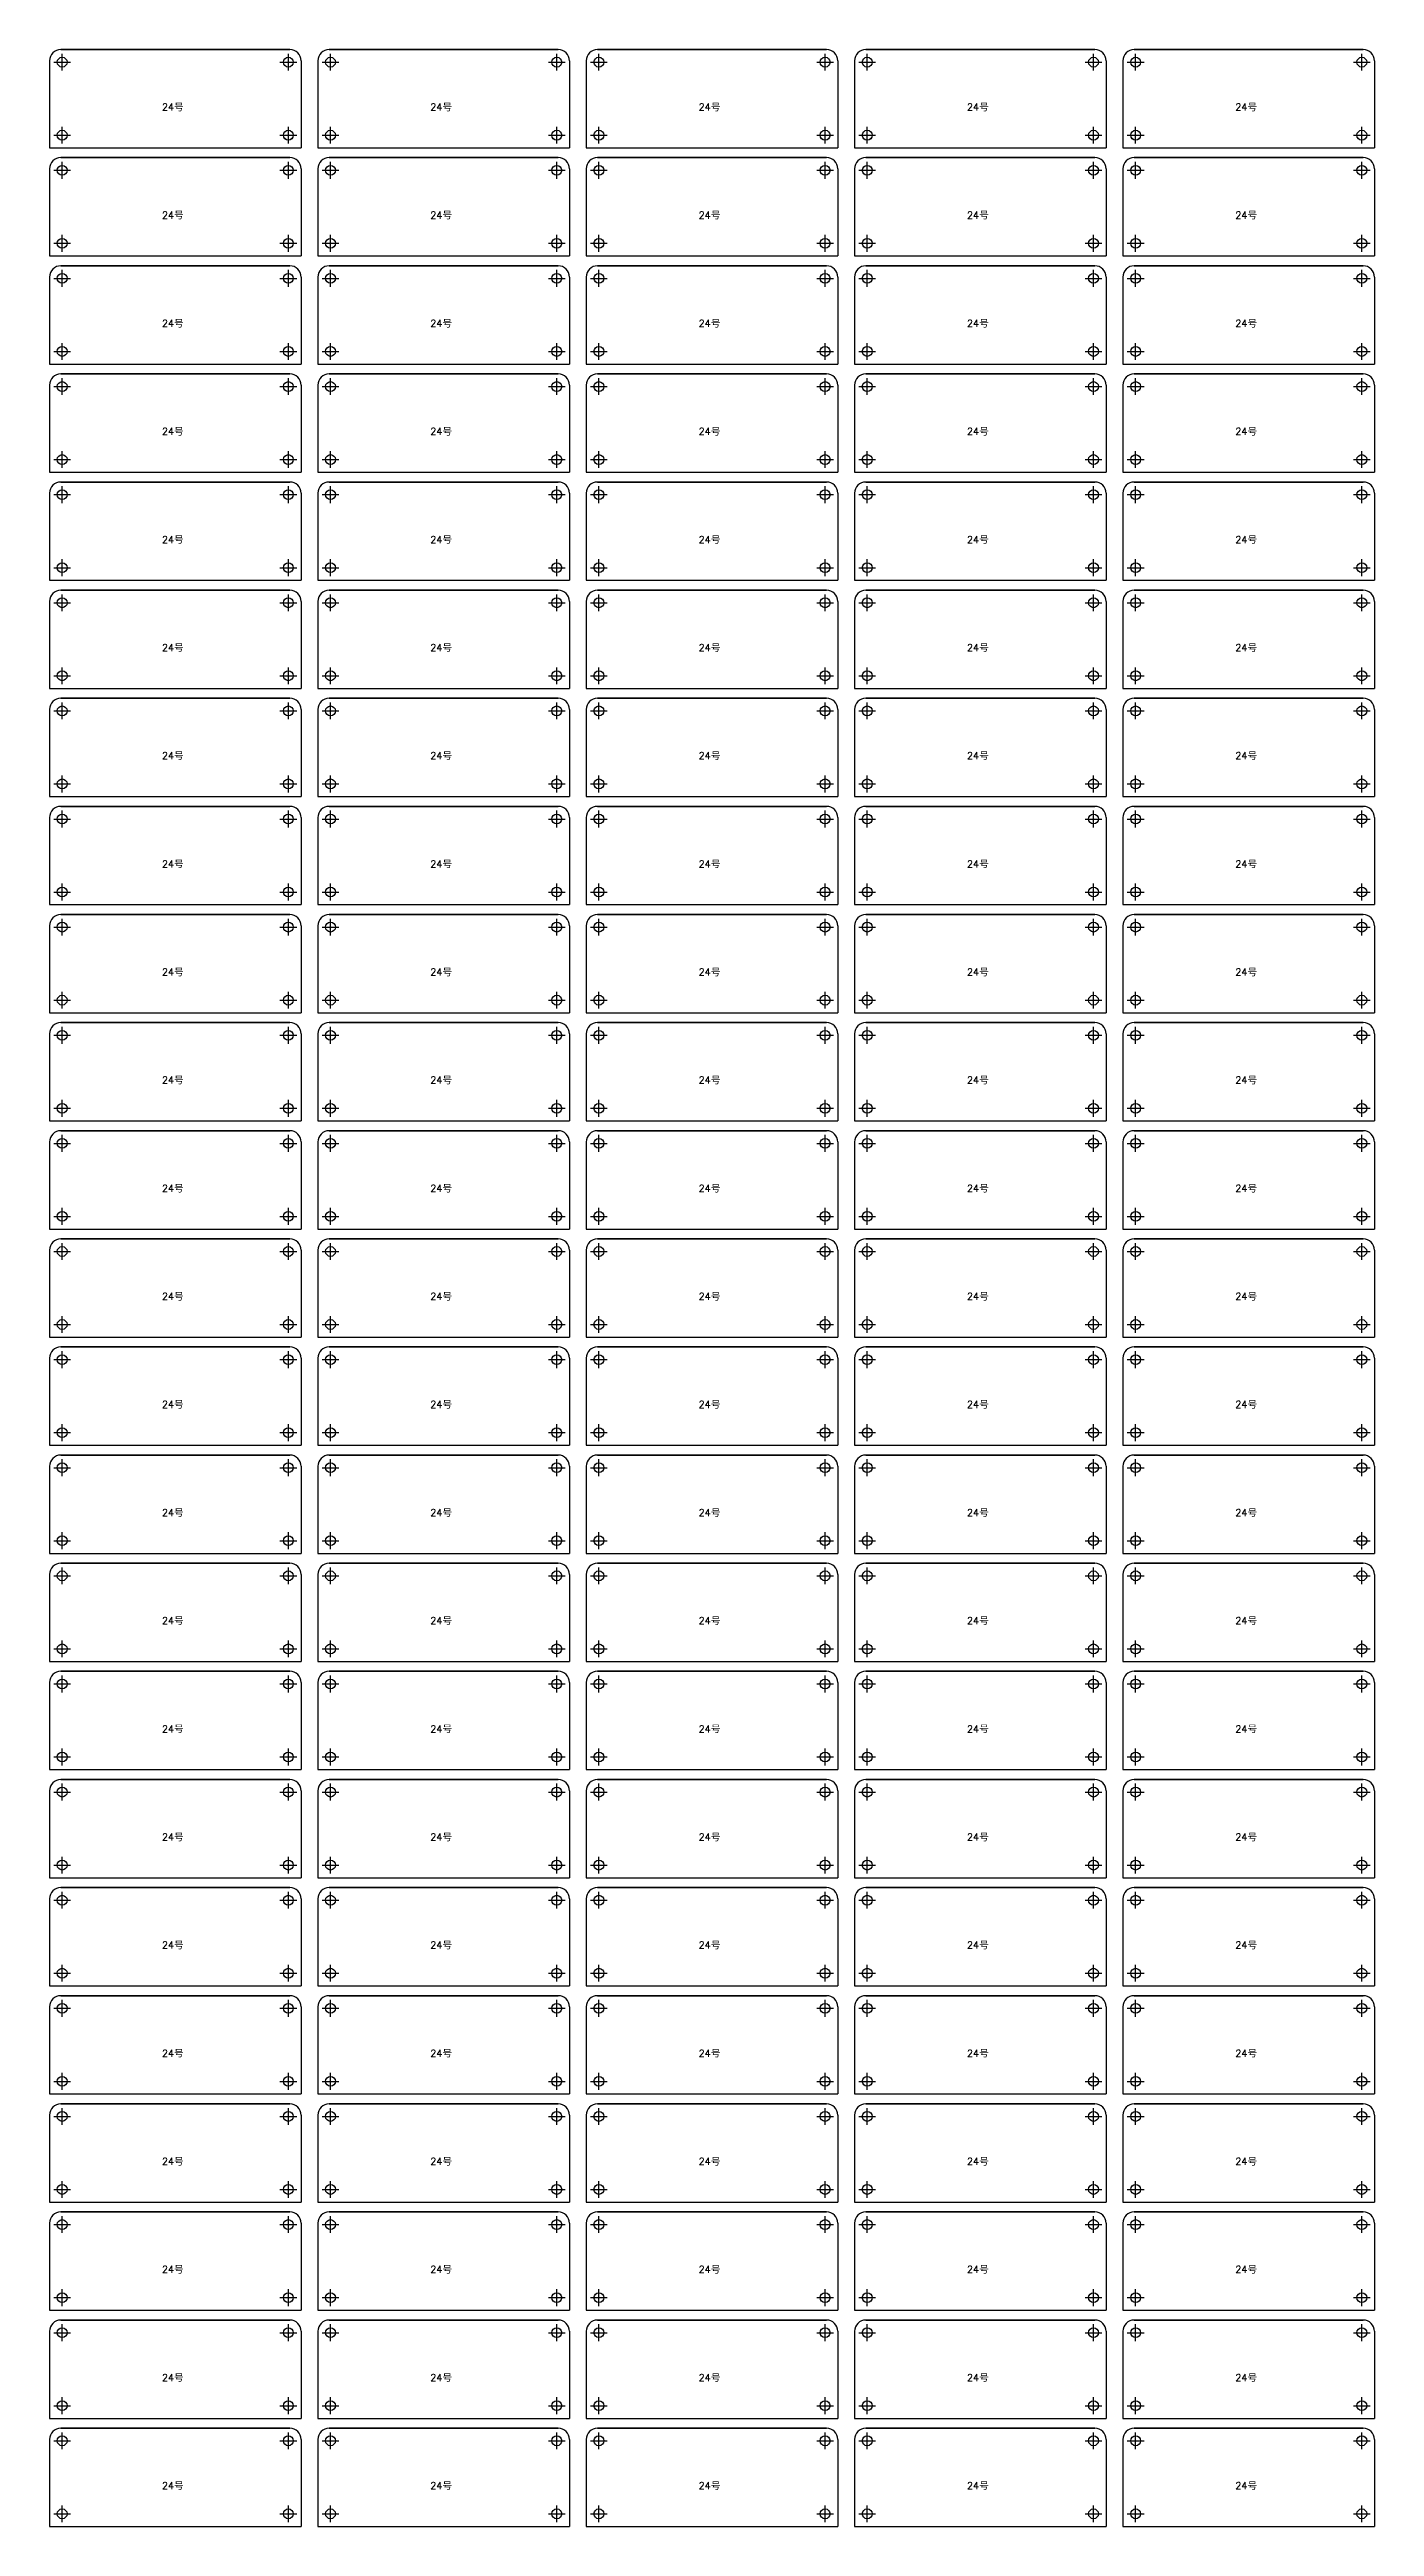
# Model space of a CAD drawing. Header units: millimetres. Extents: x 0 to 7379, y 0 to 1000.
# Drawn here: x 5473 to 5945, y 114 to 996 of the extents above; entities that cross this region are included whole.
import ezdxf

# ---------------------------------------------------------------- set-up
doc = ezdxf.new("R2010")
doc.units = ezdxf.units.MM
doc.header["$PDMODE"] = 2
doc.header["$PDSIZE"] = 3
doc.layers.add('POINT', color=2, linetype='Continuous')
doc.layers.add('PROPRO', color=1, linetype='Continuous')
doc.styles.get("Standard").update_dxf_attribs({"font": 'txt.shx', "height": 2})

msp = doc.modelspace()

# ---------------------------------------------------------------- texts
at = {"char_height": 2.5, "width": 40.286781, "attachment_point": 1}
for insert in [(5513.164, 976.7695), (5608.764, 976.7695), (5704.364, 976.7695), (5799.964, 976.7695), (5895.564, 976.7695), (5513.164, 938.2695), (5608.764, 938.2695), (5704.364, 938.2695), (5799.964, 938.2695), (5895.564, 938.2695), (5513.164, 899.7695), (5608.764, 899.7695), (5704.364, 899.7695), (5799.964, 899.7695), (5895.564, 899.7695), (5513.164, 861.2695), (5608.764, 861.2695), (5704.364, 861.2695), (5799.964, 861.2695), (5895.564, 861.2695), (5513.164, 822.7695), (5608.764, 822.7695), (5704.364, 822.7695), (5799.964, 822.7695), (5895.564, 822.7695), (5513.164, 784.2695), (5608.764, 784.2695), (5704.364, 784.2695), (5799.964, 784.2695), (5895.564, 784.2695), (5513.164, 745.7695), (5608.764, 745.7695), (5704.364, 745.7695), (5799.964, 745.7695), (5895.564, 745.7695), (5513.164, 707.2695), (5608.764, 707.2695), (5704.364, 707.2695), (5799.964, 707.2695), (5895.564, 707.2695), (5513.164, 668.7695), (5608.764, 668.7695), (5704.364, 668.7695), (5799.964, 668.7695), (5895.564, 668.7695), (5513.164, 630.2695), (5608.764, 630.2695), (5704.364, 630.2695), (5799.964, 630.2695), (5895.564, 630.2695), (5513.164, 591.7695), (5608.764, 591.7695), (5704.364, 591.7695), (5799.964, 591.7695), (5895.564, 591.7695), (5513.164, 553.2695), (5608.764, 553.2695), (5704.364, 553.2695), (5799.964, 553.2695), (5895.564, 553.2695), (5513.164, 514.7695), (5608.764, 514.7695), (5704.364, 514.7695), (5799.964, 514.7695), (5895.564, 514.7695), (5513.164, 476.2695), (5608.764, 476.2695), (5704.364, 476.2695), (5799.964, 476.2695), (5895.564, 476.2695), (5513.164, 437.7695), (5608.764, 437.7695), (5704.364, 437.7695), (5799.964, 437.7695), (5895.564, 437.7695), (5513.164, 399.2695), (5608.764, 399.2695), (5704.364, 399.2695), (5799.964, 399.2695), (5895.564, 399.2695), (5513.164, 360.7695), (5608.764, 360.7695), (5704.364, 360.7695), (5799.964, 360.7695), (5895.564, 360.7695), (5513.164, 322.2695), (5608.764, 322.2695), (5704.364, 322.2695), (5799.964, 322.2695), (5895.564, 322.2695), (5513.164, 283.7695), (5608.764, 283.7695), (5704.364, 283.7695), (5799.964, 283.7695), (5895.564, 283.7695), (5513.164, 245.2695), (5608.764, 245.2695), (5704.364, 245.2695), (5799.964, 245.2695), (5895.564, 245.2695), (5513.164, 206.7695), (5608.764, 206.7695), (5704.364, 206.7695), (5799.964, 206.7695), (5895.564, 206.7695), (5513.164, 168.2695), (5608.764, 168.2695), (5704.364, 168.2695), (5799.964, 168.2695), (5895.564, 168.2695), (5513.164, 129.7695), (5608.764, 129.7695), (5704.364, 129.7695), (5799.964, 129.7695), (5895.564, 129.7695)]:
    msp.add_mtext('24{\\fSimSun|b0|i0|c134|p2;号}', dxfattribs=dict(at, insert=insert))

# ---------------------------------------------------------------- blocks, each defined once
blk = doc.blocks.new('*U14', base_point=(-55.767, 1432.565))
at = {"layer": 'POINT', "color": 2}
blk.add_point((-55.767, 1432.565), dxfattribs=at)
at = {"layer": 'PROPRO'}
blk.add_circle((-55.767, 1432.565), 1.75, dxfattribs=at)
blk = doc.blocks.new('*U13', base_point=(-136.367, 1432.565))
at = {"layer": 'POINT', "color": 2}
blk.add_point((-136.367, 1432.565), dxfattribs=at)
at = {"layer": 'PROPRO'}
blk.add_circle((-136.367, 1432.565), 1.75, dxfattribs=at)
blk = doc.blocks.new('*U11', base_point=(-136.367, 1458.565))
at = {"layer": 'POINT', "color": 2}
blk.add_point((-136.367, 1458.565), dxfattribs=at)
at = {"layer": 'PROPRO'}
blk.add_circle((-136.367, 1458.565), 1.75, dxfattribs=at)
blk = doc.blocks.new('*U12', base_point=(-55.767, 1458.565))
at = {"layer": 'POINT', "color": 2}
blk.add_point((-55.767, 1458.565), dxfattribs=at)
at = {"layer": 'PROPRO'}
blk.add_circle((-55.767, 1458.565), 1.75, dxfattribs=at)

# ---------------------------------------------------------------- linework, layer by layer
for p, q in [((5473.1098, 992), (5473.1098, 981.8)), ((5473.1098, 992), (5473.1098, 961)), ((5558.7098, 996), (5477.1098, 996)), ((5477.1098, 996), (5558.7098, 996)), ((5562.7098, 992), (5562.7098, 981.8)), ((5562.7098, 992), (5562.7098, 981.8)), ((5562.7098, 992), (5562.7098, 966)), ((5562.7098, 992), (5562.7098, 961)), ((5568.7098, 992), (5568.7098, 981.8)), ((5568.7098, 992), (5568.7098, 961)), ((5654.3098, 996), (5572.7098, 996)), ((5572.7098, 996), (5654.3098, 996)), ((5658.3098, 992), (5658.3098, 981.8)), ((5658.3098, 992), (5658.3098, 981.8)), ((5658.3098, 992), (5658.3098, 966)), ((5658.3098, 992), (5658.3098, 961)), ((5664.3098, 992), (5664.3098, 981.8)), ((5664.3098, 992), (5664.3098, 961)), ((5749.9098, 996), (5668.3098, 996)), ((5668.3098, 996), (5749.9098, 996)), ((5753.9098, 992), (5753.9098, 981.8)), ((5753.9098, 992), (5753.9098, 981.8)), ((5753.9098, 992), (5753.9098, 966)), ((5753.9098, 992), (5753.9098, 961)), ((5759.9098, 992), (5759.9098, 981.8)), ((5759.9098, 992), (5759.9098, 961)), ((5845.5098, 996), (5763.9098, 996)), ((5763.9098, 996), (5845.5098, 996)), ((5849.5098, 992), (5849.5098, 981.8)), ((5849.5098, 992), (5849.5098, 981.8)), ((5849.5098, 992), (5849.5098, 966)), ((5849.5098, 992), (5849.5098, 961)), ((5855.5098, 992), (5855.5098, 981.8)), ((5855.5098, 992), (5855.5098, 961)), ((5941.1098, 996), (5859.5098, 996)), ((5859.5098, 996), (5941.1098, 996)), ((5945.1098, 992), (5945.1098, 981.8)), ((5945.1098, 992), (5945.1098, 981.8)), ((5945.1098, 992), (5945.1098, 966)), ((5945.1098, 992), (5945.1098, 961)), ((5473.1098, 961), (5562.7098, 961)), ((5473.1098, 953.5), (5473.1098, 943.3)), ((5473.1098, 953.5), (5473.1098, 922.5)), ((5558.7098, 957.5), (5477.1098, 957.5)), ((5477.1098, 957.5), (5558.7098, 957.5)), ((5513.3598, 961), (5522.4598, 961)), ((5562.7098, 953.5), (5562.7098, 943.3)), ((5562.7098, 953.5), (5562.7098, 943.3)), ((5562.7098, 953.5), (5562.7098, 927.5)), ((5562.7098, 953.5), (5562.7098, 922.5)), ((5568.7098, 961), (5658.3098, 961)), ((5568.7098, 953.5), (5568.7098, 943.3)), ((5568.7098, 953.5), (5568.7098, 922.5)), ((5654.3098, 957.5), (5572.7098, 957.5)), ((5572.7098, 957.5), (5654.3098, 957.5)), ((5608.9598, 961), (5618.0598, 961)), ((5658.3098, 953.5), (5658.3098, 943.3)), ((5658.3098, 953.5), (5658.3098, 943.3)), ((5658.3098, 953.5), (5658.3098, 927.5)), ((5658.3098, 953.5), (5658.3098, 922.5)), ((5664.3098, 961), (5753.9098, 961)), ((5664.3098, 953.5), (5664.3098, 943.3)), ((5664.3098, 953.5), (5664.3098, 922.5)), ((5749.9098, 957.5), (5668.3098, 957.5)), ((5668.3098, 957.5), (5749.9098, 957.5)), ((5704.5598, 961), (5713.6598, 961)), ((5753.9098, 953.5), (5753.9098, 943.3)), ((5753.9098, 953.5), (5753.9098, 943.3)), ((5753.9098, 953.5), (5753.9098, 927.5)), ((5753.9098, 953.5), (5753.9098, 922.5)), ((5759.9098, 961), (5849.5098, 961)), ((5759.9098, 953.5), (5759.9098, 943.3)), ((5759.9098, 953.5), (5759.9098, 922.5)), ((5845.5098, 957.5), (5763.9098, 957.5)), ((5763.9098, 957.5), (5845.5098, 957.5)), ((5800.1598, 961), (5809.2598, 961)), ((5849.5098, 953.5), (5849.5098, 943.3)), ((5849.5098, 953.5), (5849.5098, 943.3)), ((5849.5098, 953.5), (5849.5098, 927.5)), ((5849.5098, 953.5), (5849.5098, 922.5)), ((5855.5098, 961), (5945.1098, 961)), ((5855.5098, 953.5), (5855.5098, 943.3)), ((5855.5098, 953.5), (5855.5098, 922.5)), ((5941.1098, 957.5), (5859.5098, 957.5)), ((5859.5098, 957.5), (5941.1098, 957.5)), ((5895.7598, 961), (5904.8598, 961)), ((5945.1098, 953.5), (5945.1098, 943.3)), ((5945.1098, 953.5), (5945.1098, 943.3)), ((5945.1098, 953.5), (5945.1098, 927.5)), ((5945.1098, 953.5), (5945.1098, 922.5)), ((5473.1098, 922.5), (5562.7098, 922.5)), ((5558.7098, 919), (5477.1098, 919)), ((5477.1098, 919), (5558.7098, 919)), ((5513.3598, 922.5), (5522.4598, 922.5)), ((5568.7098, 922.5), (5658.3098, 922.5)), ((5654.3098, 919), (5572.7098, 919)), ((5572.7098, 919), (5654.3098, 919)), ((5608.9598, 922.5), (5618.0598, 922.5)), ((5664.3098, 922.5), (5753.9098, 922.5)), ((5749.9098, 919), (5668.3098, 919)), ((5668.3098, 919), (5749.9098, 919)), ((5704.5598, 922.5), (5713.6598, 922.5)), ((5759.9098, 922.5), (5849.5098, 922.5)), ((5845.5098, 919), (5763.9098, 919)), ((5763.9098, 919), (5845.5098, 919)), ((5800.1598, 922.5), (5809.2598, 922.5)), ((5855.5098, 922.5), (5945.1098, 922.5)), ((5941.1098, 919), (5859.5098, 919)), ((5859.5098, 919), (5941.1098, 919)), ((5895.7598, 922.5), (5904.8598, 922.5)), ((5473.1098, 915), (5473.1098, 904.8)), ((5473.1098, 915), (5473.1098, 884)), ((5562.7098, 915), (5562.7098, 904.8)), ((5562.7098, 915), (5562.7098, 904.8)), ((5562.7098, 915), (5562.7098, 889)), ((5562.7098, 915), (5562.7098, 884)), ((5568.7098, 915), (5568.7098, 904.8)), ((5568.7098, 915), (5568.7098, 884)), ((5658.3098, 915), (5658.3098, 904.8)), ((5658.3098, 915), (5658.3098, 904.8)), ((5658.3098, 915), (5658.3098, 889)), ((5658.3098, 915), (5658.3098, 884)), ((5664.3098, 915), (5664.3098, 904.8)), ((5664.3098, 915), (5664.3098, 884)), ((5753.9098, 915), (5753.9098, 904.8)), ((5753.9098, 915), (5753.9098, 904.8)), ((5753.9098, 915), (5753.9098, 889)), ((5753.9098, 915), (5753.9098, 884)), ((5759.9098, 915), (5759.9098, 904.8)), ((5759.9098, 915), (5759.9098, 884)), ((5849.5098, 915), (5849.5098, 904.8)), ((5849.5098, 915), (5849.5098, 904.8)), ((5849.5098, 915), (5849.5098, 889)), ((5849.5098, 915), (5849.5098, 884)), ((5855.5098, 915), (5855.5098, 904.8)), ((5855.5098, 915), (5855.5098, 884)), ((5945.1098, 915), (5945.1098, 904.8)), ((5945.1098, 915), (5945.1098, 904.8)), ((5945.1098, 915), (5945.1098, 889)), ((5945.1098, 915), (5945.1098, 884)), ((5473.1098, 884), (5562.7098, 884)), ((5513.3598, 884), (5522.4598, 884)), ((5568.7098, 884), (5658.3098, 884)), ((5608.9598, 884), (5618.0598, 884)), ((5664.3098, 884), (5753.9098, 884)), ((5704.5598, 884), (5713.6598, 884)), ((5759.9098, 884), (5849.5098, 884)), ((5800.1598, 884), (5809.2598, 884)), ((5855.5098, 884), (5945.1098, 884)), ((5895.7598, 884), (5904.8598, 884)), ((5473.1098, 876.5), (5473.1098, 845.5)), ((5473.1098, 876.5), (5473.1098, 866.3)), ((5558.7098, 880.5), (5477.1098, 880.5)), ((5477.1098, 880.5), (5558.7098, 880.5)), ((5562.7098, 876.5), (5562.7098, 850.5)), ((5562.7098, 876.5), (5562.7098, 845.5)), ((5562.7098, 876.5), (5562.7098, 866.3)), ((5562.7098, 876.5), (5562.7098, 866.3)), ((5568.7098, 876.5), (5568.7098, 845.5)), ((5568.7098, 876.5), (5568.7098, 866.3)), ((5654.3098, 880.5), (5572.7098, 880.5)), ((5572.7098, 880.5), (5654.3098, 880.5)), ((5658.3098, 876.5), (5658.3098, 850.5)), ((5658.3098, 876.5), (5658.3098, 845.5)), ((5658.3098, 876.5), (5658.3098, 866.3)), ((5658.3098, 876.5), (5658.3098, 866.3)), ((5664.3098, 876.5), (5664.3098, 845.5)), ((5664.3098, 876.5), (5664.3098, 866.3)), ((5749.9098, 880.5), (5668.3098, 880.5)), ((5668.3098, 880.5), (5749.9098, 880.5)), ((5753.9098, 876.5), (5753.9098, 850.5)), ((5753.9098, 876.5), (5753.9098, 845.5)), ((5753.9098, 876.5), (5753.9098, 866.3)), ((5753.9098, 876.5), (5753.9098, 866.3)), ((5759.9098, 876.5), (5759.9098, 845.5)), ((5759.9098, 876.5), (5759.9098, 866.3)), ((5845.5098, 880.5), (5763.9098, 880.5)), ((5763.9098, 880.5), (5845.5098, 880.5)), ((5849.5098, 876.5), (5849.5098, 850.5)), ((5849.5098, 876.5), (5849.5098, 845.5)), ((5849.5098, 876.5), (5849.5098, 866.3)), ((5849.5098, 876.5), (5849.5098, 866.3)), ((5855.5098, 876.5), (5855.5098, 845.5)), ((5855.5098, 876.5), (5855.5098, 866.3)), ((5941.1098, 880.5), (5859.5098, 880.5)), ((5859.5098, 880.5), (5941.1098, 880.5)), ((5945.1098, 876.5), (5945.1098, 850.5)), ((5945.1098, 876.5), (5945.1098, 845.5)), ((5945.1098, 876.5), (5945.1098, 866.3)), ((5945.1098, 876.5), (5945.1098, 866.3)), ((5473.1098, 845.5), (5562.7098, 845.5)), ((5473.1098, 838), (5473.1098, 827.8)), ((5473.1098, 838), (5473.1098, 807)), ((5558.7098, 842), (5477.1098, 842)), ((5477.1098, 842), (5558.7098, 842)), ((5513.3598, 845.5), (5522.4598, 845.5)), ((5562.7098, 838), (5562.7098, 827.8)), ((5562.7098, 838), (5562.7098, 827.8)), ((5562.7098, 838), (5562.7098, 812)), ((5562.7098, 838), (5562.7098, 807)), ((5568.7098, 845.5), (5658.3098, 845.5)), ((5568.7098, 838), (5568.7098, 827.8)), ((5568.7098, 838), (5568.7098, 807)), ((5654.3098, 842), (5572.7098, 842)), ((5572.7098, 842), (5654.3098, 842)), ((5608.9598, 845.5), (5618.0598, 845.5)), ((5658.3098, 838), (5658.3098, 827.8)), ((5658.3098, 838), (5658.3098, 827.8)), ((5658.3098, 838), (5658.3098, 812)), ((5658.3098, 838), (5658.3098, 807)), ((5664.3098, 845.5), (5753.9098, 845.5)), ((5664.3098, 838), (5664.3098, 827.8)), ((5664.3098, 838), (5664.3098, 807)), ((5749.9098, 842), (5668.3098, 842)), ((5668.3098, 842), (5749.9098, 842)), ((5704.5598, 845.5), (5713.6598, 845.5)), ((5753.9098, 838), (5753.9098, 827.8)), ((5753.9098, 838), (5753.9098, 827.8)), ((5753.9098, 838), (5753.9098, 812)), ((5753.9098, 838), (5753.9098, 807)), ((5759.9098, 845.5), (5849.5098, 845.5)), ((5759.9098, 838), (5759.9098, 827.8)), ((5759.9098, 838), (5759.9098, 807)), ((5845.5098, 842), (5763.9098, 842)), ((5763.9098, 842), (5845.5098, 842)), ((5800.1598, 845.5), (5809.2598, 845.5)), ((5849.5098, 838), (5849.5098, 827.8)), ((5849.5098, 838), (5849.5098, 827.8)), ((5849.5098, 838), (5849.5098, 812)), ((5849.5098, 838), (5849.5098, 807)), ((5855.5098, 845.5), (5945.1098, 845.5)), ((5855.5098, 838), (5855.5098, 827.8)), ((5855.5098, 838), (5855.5098, 807)), ((5941.1098, 842), (5859.5098, 842)), ((5859.5098, 842), (5941.1098, 842)), ((5895.7598, 845.5), (5904.8598, 845.5)), ((5945.1098, 838), (5945.1098, 827.8)), ((5945.1098, 838), (5945.1098, 827.8)), ((5945.1098, 838), (5945.1098, 812)), ((5945.1098, 838), (5945.1098, 807)), ((5473.1098, 807), (5562.7098, 807)), ((5558.7098, 803.5), (5477.1098, 803.5)), ((5477.1098, 803.5), (5558.7098, 803.5)), ((5513.3598, 807), (5522.4598, 807)), ((5568.7098, 807), (5658.3098, 807)), ((5654.3098, 803.5), (5572.7098, 803.5)), ((5572.7098, 803.5), (5654.3098, 803.5)), ((5608.9598, 807), (5618.0598, 807)), ((5664.3098, 807), (5753.9098, 807)), ((5749.9098, 803.5), (5668.3098, 803.5)), ((5668.3098, 803.5), (5749.9098, 803.5)), ((5704.5598, 807), (5713.6598, 807)), ((5759.9098, 807), (5849.5098, 807)), ((5845.5098, 803.5), (5763.9098, 803.5)), ((5763.9098, 803.5), (5845.5098, 803.5)), ((5800.1598, 807), (5809.2598, 807)), ((5855.5098, 807), (5945.1098, 807)), ((5941.1098, 803.5), (5859.5098, 803.5)), ((5859.5098, 803.5), (5941.1098, 803.5)), ((5895.7598, 807), (5904.8598, 807)), ((5473.1098, 799.5), (5473.1098, 789.3)), ((5473.1098, 799.5), (5473.1098, 768.5)), ((5562.7098, 799.5), (5562.7098, 789.3)), ((5562.7098, 799.5), (5562.7098, 789.3)), ((5562.7098, 799.5), (5562.7098, 773.5)), ((5562.7098, 799.5), (5562.7098, 768.5)), ((5568.7098, 799.5), (5568.7098, 789.3)), ((5568.7098, 799.5), (5568.7098, 768.5)), ((5658.3098, 799.5), (5658.3098, 789.3)), ((5658.3098, 799.5), (5658.3098, 789.3)), ((5658.3098, 799.5), (5658.3098, 773.5)), ((5658.3098, 799.5), (5658.3098, 768.5)), ((5664.3098, 799.5), (5664.3098, 789.3)), ((5664.3098, 799.5), (5664.3098, 768.5)), ((5753.9098, 799.5), (5753.9098, 789.3)), ((5753.9098, 799.5), (5753.9098, 789.3)), ((5753.9098, 799.5), (5753.9098, 773.5)), ((5753.9098, 799.5), (5753.9098, 768.5)), ((5759.9098, 799.5), (5759.9098, 789.3)), ((5759.9098, 799.5), (5759.9098, 768.5)), ((5849.5098, 799.5), (5849.5098, 789.3)), ((5849.5098, 799.5), (5849.5098, 789.3)), ((5849.5098, 799.5), (5849.5098, 773.5)), ((5849.5098, 799.5), (5849.5098, 768.5)), ((5855.5098, 799.5), (5855.5098, 789.3)), ((5855.5098, 799.5), (5855.5098, 768.5)), ((5945.1098, 799.5), (5945.1098, 789.3)), ((5945.1098, 799.5), (5945.1098, 789.3)), ((5945.1098, 799.5), (5945.1098, 773.5)), ((5945.1098, 799.5), (5945.1098, 768.5)), ((5473.1098, 768.5), (5562.7098, 768.5)), ((5513.3598, 768.5), (5522.4598, 768.5)), ((5568.7098, 768.5), (5658.3098, 768.5)), ((5608.9598, 768.5), (5618.0598, 768.5)), ((5664.3098, 768.5), (5753.9098, 768.5)), ((5704.5598, 768.5), (5713.6598, 768.5)), ((5759.9098, 768.5), (5849.5098, 768.5)), ((5800.1598, 768.5), (5809.2598, 768.5)), ((5855.5098, 768.5), (5945.1098, 768.5)), ((5895.7598, 768.5), (5904.8598, 768.5)), ((5473.1098, 761), (5473.1098, 750.8)), ((5473.1098, 761), (5473.1098, 730)), ((5558.7098, 765), (5477.1098, 765)), ((5477.1098, 765), (5558.7098, 765)), ((5562.7098, 761), (5562.7098, 750.8)), ((5562.7098, 761), (5562.7098, 750.8)), ((5562.7098, 761), (5562.7098, 735)), ((5562.7098, 761), (5562.7098, 730)), ((5568.7098, 761), (5568.7098, 750.8)), ((5568.7098, 761), (5568.7098, 730)), ((5654.3098, 765), (5572.7098, 765)), ((5572.7098, 765), (5654.3098, 765)), ((5658.3098, 761), (5658.3098, 750.8)), ((5658.3098, 761), (5658.3098, 750.8)), ((5658.3098, 761), (5658.3098, 735)), ((5658.3098, 761), (5658.3098, 730)), ((5664.3098, 761), (5664.3098, 750.8)), ((5664.3098, 761), (5664.3098, 730)), ((5749.9098, 765), (5668.3098, 765)), ((5668.3098, 765), (5749.9098, 765)), ((5753.9098, 761), (5753.9098, 750.8)), ((5753.9098, 761), (5753.9098, 750.8)), ((5753.9098, 761), (5753.9098, 735)), ((5753.9098, 761), (5753.9098, 730)), ((5759.9098, 761), (5759.9098, 750.8)), ((5759.9098, 761), (5759.9098, 730)), ((5845.5098, 765), (5763.9098, 765)), ((5763.9098, 765), (5845.5098, 765)), ((5849.5098, 761), (5849.5098, 750.8)), ((5849.5098, 761), (5849.5098, 750.8)), ((5849.5098, 761), (5849.5098, 735)), ((5849.5098, 761), (5849.5098, 730)), ((5855.5098, 761), (5855.5098, 750.8)), ((5855.5098, 761), (5855.5098, 730)), ((5941.1098, 765), (5859.5098, 765)), ((5859.5098, 765), (5941.1098, 765)), ((5945.1098, 761), (5945.1098, 750.8)), ((5945.1098, 761), (5945.1098, 750.8)), ((5945.1098, 761), (5945.1098, 735)), ((5945.1098, 761), (5945.1098, 730)), ((5473.1098, 730), (5562.7098, 730)), ((5558.7098, 726.5), (5477.1098, 726.5)), ((5477.1098, 726.5), (5558.7098, 726.5)), ((5513.3598, 730), (5522.4598, 730)), ((5568.7098, 730), (5658.3098, 730)), ((5654.3098, 726.5), (5572.7098, 726.5)), ((5572.7098, 726.5), (5654.3098, 726.5)), ((5608.9598, 730), (5618.0598, 730)), ((5664.3098, 730), (5753.9098, 730)), ((5749.9098, 726.5), (5668.3098, 726.5)), ((5668.3098, 726.5), (5749.9098, 726.5)), ((5704.5598, 730), (5713.6598, 730)), ((5759.9098, 730), (5849.5098, 730)), ((5845.5098, 726.5), (5763.9098, 726.5)), ((5763.9098, 726.5), (5845.5098, 726.5)), ((5800.1598, 730), (5809.2598, 730)), ((5855.5098, 730), (5945.1098, 730)), ((5941.1098, 726.5), (5859.5098, 726.5)), ((5859.5098, 726.5), (5941.1098, 726.5)), ((5895.7598, 730), (5904.8598, 730)), ((5473.1098, 722.5), (5473.1098, 712.3)), ((5473.1098, 722.5), (5473.1098, 691.5)), ((5562.7098, 722.5), (5562.7098, 712.3)), ((5562.7098, 722.5), (5562.7098, 712.3)), ((5562.7098, 722.5), (5562.7098, 696.5)), ((5562.7098, 722.5), (5562.7098, 691.5)), ((5568.7098, 722.5), (5568.7098, 712.3)), ((5568.7098, 722.5), (5568.7098, 691.5)), ((5658.3098, 722.5), (5658.3098, 712.3)), ((5658.3098, 722.5), (5658.3098, 712.3)), ((5658.3098, 722.5), (5658.3098, 696.5)), ((5658.3098, 722.5), (5658.3098, 691.5)), ((5664.3098, 722.5), (5664.3098, 712.3)), ((5664.3098, 722.5), (5664.3098, 691.5)), ((5753.9098, 722.5), (5753.9098, 712.3)), ((5753.9098, 722.5), (5753.9098, 712.3)), ((5753.9098, 722.5), (5753.9098, 696.5)), ((5753.9098, 722.5), (5753.9098, 691.5)), ((5759.9098, 722.5), (5759.9098, 712.3)), ((5759.9098, 722.5), (5759.9098, 691.5)), ((5849.5098, 722.5), (5849.5098, 712.3)), ((5849.5098, 722.5), (5849.5098, 712.3)), ((5849.5098, 722.5), (5849.5098, 696.5)), ((5849.5098, 722.5), (5849.5098, 691.5)), ((5855.5098, 722.5), (5855.5098, 712.3)), ((5855.5098, 722.5), (5855.5098, 691.5)), ((5945.1098, 722.5), (5945.1098, 712.3)), ((5945.1098, 722.5), (5945.1098, 712.3)), ((5945.1098, 722.5), (5945.1098, 696.5)), ((5945.1098, 722.5), (5945.1098, 691.5)), ((5473.1098, 691.5), (5562.7098, 691.5)), ((5558.7098, 688), (5477.1098, 688)), ((5477.1098, 688), (5558.7098, 688)), ((5513.3598, 691.5), (5522.4598, 691.5)), ((5568.7098, 691.5), (5658.3098, 691.5)), ((5654.3098, 688), (5572.7098, 688)), ((5572.7098, 688), (5654.3098, 688)), ((5608.9598, 691.5), (5618.0598, 691.5)), ((5664.3098, 691.5), (5753.9098, 691.5)), ((5749.9098, 688), (5668.3098, 688)), ((5668.3098, 688), (5749.9098, 688)), ((5704.5598, 691.5), (5713.6598, 691.5)), ((5759.9098, 691.5), (5849.5098, 691.5)), ((5845.5098, 688), (5763.9098, 688)), ((5763.9098, 688), (5845.5098, 688)), ((5800.1598, 691.5), (5809.2598, 691.5)), ((5855.5098, 691.5), (5945.1098, 691.5)), ((5941.1098, 688), (5859.5098, 688)), ((5859.5098, 688), (5941.1098, 688)), ((5895.7598, 691.5), (5904.8598, 691.5)), ((5473.1098, 684), (5473.1098, 673.8)), ((5473.1098, 684), (5473.1098, 653)), ((5562.7098, 684), (5562.7098, 673.8)), ((5562.7098, 684), (5562.7098, 673.8)), ((5562.7098, 684), (5562.7098, 658)), ((5562.7098, 684), (5562.7098, 653)), ((5568.7098, 684), (5568.7098, 673.8)), ((5568.7098, 684), (5568.7098, 653)), ((5658.3098, 684), (5658.3098, 673.8)), ((5658.3098, 684), (5658.3098, 673.8)), ((5658.3098, 684), (5658.3098, 658)), ((5658.3098, 684), (5658.3098, 653)), ((5664.3098, 684), (5664.3098, 673.8)), ((5664.3098, 684), (5664.3098, 653)), ((5753.9098, 684), (5753.9098, 673.8)), ((5753.9098, 684), (5753.9098, 673.8)), ((5753.9098, 684), (5753.9098, 658)), ((5753.9098, 684), (5753.9098, 653)), ((5759.9098, 684), (5759.9098, 673.8)), ((5759.9098, 684), (5759.9098, 653)), ((5849.5098, 684), (5849.5098, 673.8)), ((5849.5098, 684), (5849.5098, 673.8)), ((5849.5098, 684), (5849.5098, 658)), ((5849.5098, 684), (5849.5098, 653)), ((5855.5098, 684), (5855.5098, 673.8)), ((5855.5098, 684), (5855.5098, 653)), ((5945.1098, 684), (5945.1098, 673.8)), ((5945.1098, 684), (5945.1098, 673.8)), ((5945.1098, 684), (5945.1098, 658)), ((5945.1098, 684), (5945.1098, 653)), ((5473.1098, 653), (5562.7098, 653)), ((5513.3598, 653), (5522.4598, 653)), ((5568.7098, 653), (5658.3098, 653)), ((5608.9598, 653), (5618.0598, 653)), ((5664.3098, 653), (5753.9098, 653)), ((5704.5598, 653), (5713.6598, 653)), ((5759.9098, 653), (5849.5098, 653)), ((5800.1598, 653), (5809.2598, 653)), ((5855.5098, 653), (5945.1098, 653)), ((5895.7598, 653), (5904.8598, 653)), ((5473.1098, 645.5), (5473.1098, 635.3)), ((5473.1098, 645.5), (5473.1098, 614.5)), ((5558.7098, 649.5), (5477.1098, 649.5)), ((5477.1098, 649.5), (5558.7098, 649.5)), ((5562.7098, 645.5), (5562.7098, 635.3)), ((5562.7098, 645.5), (5562.7098, 635.3)), ((5562.7098, 645.5), (5562.7098, 619.5)), ((5562.7098, 645.5), (5562.7098, 614.5)), ((5568.7098, 645.5), (5568.7098, 635.3)), ((5568.7098, 645.5), (5568.7098, 614.5)), ((5654.3098, 649.5), (5572.7098, 649.5)), ((5572.7098, 649.5), (5654.3098, 649.5)), ((5658.3098, 645.5), (5658.3098, 635.3)), ((5658.3098, 645.5), (5658.3098, 635.3)), ((5658.3098, 645.5), (5658.3098, 619.5)), ((5658.3098, 645.5), (5658.3098, 614.5)), ((5664.3098, 645.5), (5664.3098, 635.3)), ((5664.3098, 645.5), (5664.3098, 614.5)), ((5749.9098, 649.5), (5668.3098, 649.5)), ((5668.3098, 649.5), (5749.9098, 649.5)), ((5753.9098, 645.5), (5753.9098, 635.3)), ((5753.9098, 645.5), (5753.9098, 635.3)), ((5753.9098, 645.5), (5753.9098, 619.5)), ((5753.9098, 645.5), (5753.9098, 614.5)), ((5759.9098, 645.5), (5759.9098, 635.3)), ((5759.9098, 645.5), (5759.9098, 614.5)), ((5845.5098, 649.5), (5763.9098, 649.5)), ((5763.9098, 649.5), (5845.5098, 649.5)), ((5849.5098, 645.5), (5849.5098, 635.3)), ((5849.5098, 645.5), (5849.5098, 635.3)), ((5849.5098, 645.5), (5849.5098, 619.5)), ((5849.5098, 645.5), (5849.5098, 614.5)), ((5855.5098, 645.5), (5855.5098, 635.3)), ((5855.5098, 645.5), (5855.5098, 614.5)), ((5941.1098, 649.5), (5859.5098, 649.5)), ((5859.5098, 649.5), (5941.1098, 649.5)), ((5945.1098, 645.5), (5945.1098, 635.3)), ((5945.1098, 645.5), (5945.1098, 635.3)), ((5945.1098, 645.5), (5945.1098, 619.5)), ((5945.1098, 645.5), (5945.1098, 614.5)), ((5473.1098, 614.5), (5562.7098, 614.5)), ((5558.7098, 611), (5477.1098, 611)), ((5477.1098, 611), (5558.7098, 611)), ((5513.3598, 614.5), (5522.4598, 614.5)), ((5568.7098, 614.5), (5658.3098, 614.5)), ((5654.3098, 611), (5572.7098, 611)), ((5572.7098, 611), (5654.3098, 611)), ((5608.9598, 614.5), (5618.0598, 614.5)), ((5664.3098, 614.5), (5753.9098, 614.5)), ((5749.9098, 611), (5668.3098, 611)), ((5668.3098, 611), (5749.9098, 611)), ((5704.5598, 614.5), (5713.6598, 614.5)), ((5759.9098, 614.5), (5849.5098, 614.5)), ((5845.5098, 611), (5763.9098, 611)), ((5763.9098, 611), (5845.5098, 611)), ((5800.1598, 614.5), (5809.2598, 614.5)), ((5855.5098, 614.5), (5945.1098, 614.5)), ((5941.1098, 611), (5859.5098, 611)), ((5859.5098, 611), (5941.1098, 611)), ((5895.7598, 614.5), (5904.8598, 614.5)), ((5473.1098, 607), (5473.1098, 596.8)), ((5473.1098, 607), (5473.1098, 576)), ((5562.7098, 607), (5562.7098, 596.8)), ((5562.7098, 607), (5562.7098, 596.8)), ((5562.7098, 607), (5562.7098, 581)), ((5562.7098, 607), (5562.7098, 576)), ((5568.7098, 607), (5568.7098, 596.8)), ((5568.7098, 607), (5568.7098, 576)), ((5658.3098, 607), (5658.3098, 596.8)), ((5658.3098, 607), (5658.3098, 596.8)), ((5658.3098, 607), (5658.3098, 581)), ((5658.3098, 607), (5658.3098, 576)), ((5664.3098, 607), (5664.3098, 596.8)), ((5664.3098, 607), (5664.3098, 576)), ((5753.9098, 607), (5753.9098, 596.8)), ((5753.9098, 607), (5753.9098, 596.8)), ((5753.9098, 607), (5753.9098, 581)), ((5753.9098, 607), (5753.9098, 576)), ((5759.9098, 607), (5759.9098, 596.8)), ((5759.9098, 607), (5759.9098, 576)), ((5849.5098, 607), (5849.5098, 596.8)), ((5849.5098, 607), (5849.5098, 596.8)), ((5849.5098, 607), (5849.5098, 581)), ((5849.5098, 607), (5849.5098, 576)), ((5855.5098, 607), (5855.5098, 596.8)), ((5855.5098, 607), (5855.5098, 576)), ((5945.1098, 607), (5945.1098, 596.8)), ((5945.1098, 607), (5945.1098, 596.8)), ((5945.1098, 607), (5945.1098, 581)), ((5945.1098, 607), (5945.1098, 576)), ((5473.1098, 576), (5562.7098, 576)), ((5513.3598, 576), (5522.4598, 576)), ((5568.7098, 576), (5658.3098, 576)), ((5608.9598, 576), (5618.0598, 576)), ((5664.3098, 576), (5753.9098, 576)), ((5704.5598, 576), (5713.6598, 576)), ((5759.9098, 576), (5849.5098, 576)), ((5800.1598, 576), (5809.2598, 576)), ((5855.5098, 576), (5945.1098, 576)), ((5895.7598, 576), (5904.8598, 576)), ((5473.1098, 568.5), (5473.1098, 558.3)), ((5473.1098, 568.5), (5473.1098, 537.5)), ((5558.7098, 572.5), (5477.1098, 572.5)), ((5477.1098, 572.5), (5558.7098, 572.5)), ((5562.7098, 568.5), (5562.7098, 558.3)), ((5562.7098, 568.5), (5562.7098, 558.3)), ((5562.7098, 568.5), (5562.7098, 542.5)), ((5562.7098, 568.5), (5562.7098, 537.5)), ((5568.7098, 568.5), (5568.7098, 558.3)), ((5568.7098, 568.5), (5568.7098, 537.5)), ((5654.3098, 572.5), (5572.7098, 572.5)), ((5572.7098, 572.5), (5654.3098, 572.5)), ((5658.3098, 568.5), (5658.3098, 558.3)), ((5658.3098, 568.5), (5658.3098, 558.3)), ((5658.3098, 568.5), (5658.3098, 542.5)), ((5658.3098, 568.5), (5658.3098, 537.5)), ((5664.3098, 568.5), (5664.3098, 558.3)), ((5664.3098, 568.5), (5664.3098, 537.5)), ((5749.9098, 572.5), (5668.3098, 572.5)), ((5668.3098, 572.5), (5749.9098, 572.5)), ((5753.9098, 568.5), (5753.9098, 558.3)), ((5753.9098, 568.5), (5753.9098, 558.3)), ((5753.9098, 568.5), (5753.9098, 542.5)), ((5753.9098, 568.5), (5753.9098, 537.5)), ((5759.9098, 568.5), (5759.9098, 558.3)), ((5759.9098, 568.5), (5759.9098, 537.5)), ((5845.5098, 572.5), (5763.9098, 572.5)), ((5763.9098, 572.5), (5845.5098, 572.5)), ((5849.5098, 568.5), (5849.5098, 558.3)), ((5849.5098, 568.5), (5849.5098, 558.3)), ((5849.5098, 568.5), (5849.5098, 542.5)), ((5849.5098, 568.5), (5849.5098, 537.5)), ((5855.5098, 568.5), (5855.5098, 558.3)), ((5855.5098, 568.5), (5855.5098, 537.5)), ((5941.1098, 572.5), (5859.5098, 572.5)), ((5859.5098, 572.5), (5941.1098, 572.5)), ((5945.1098, 568.5), (5945.1098, 558.3)), ((5945.1098, 568.5), (5945.1098, 558.3)), ((5945.1098, 568.5), (5945.1098, 542.5)), ((5945.1098, 568.5), (5945.1098, 537.5)), ((5473.1098, 537.5), (5562.7098, 537.5)), ((5473.1098, 530), (5473.1098, 519.8)), ((5473.1098, 530), (5473.1098, 499)), ((5558.7098, 534), (5477.1098, 534)), ((5477.1098, 534), (5558.7098, 534)), ((5513.3598, 537.5), (5522.4598, 537.5)), ((5562.7098, 530), (5562.7098, 519.8)), ((5562.7098, 530), (5562.7098, 519.8)), ((5562.7098, 530), (5562.7098, 504)), ((5562.7098, 530), (5562.7098, 499)), ((5568.7098, 537.5), (5658.3098, 537.5)), ((5568.7098, 530), (5568.7098, 519.8)), ((5568.7098, 530), (5568.7098, 499)), ((5654.3098, 534), (5572.7098, 534)), ((5572.7098, 534), (5654.3098, 534)), ((5608.9598, 537.5), (5618.0598, 537.5)), ((5658.3098, 530), (5658.3098, 519.8)), ((5658.3098, 530), (5658.3098, 519.8)), ((5658.3098, 530), (5658.3098, 504)), ((5658.3098, 530), (5658.3098, 499)), ((5664.3098, 537.5), (5753.9098, 537.5)), ((5664.3098, 530), (5664.3098, 519.8)), ((5664.3098, 530), (5664.3098, 499)), ((5749.9098, 534), (5668.3098, 534)), ((5668.3098, 534), (5749.9098, 534)), ((5704.5598, 537.5), (5713.6598, 537.5)), ((5753.9098, 530), (5753.9098, 519.8)), ((5753.9098, 530), (5753.9098, 519.8)), ((5753.9098, 530), (5753.9098, 504)), ((5753.9098, 530), (5753.9098, 499)), ((5759.9098, 537.5), (5849.5098, 537.5)), ((5759.9098, 530), (5759.9098, 519.8)), ((5759.9098, 530), (5759.9098, 499)), ((5845.5098, 534), (5763.9098, 534)), ((5763.9098, 534), (5845.5098, 534)), ((5800.1598, 537.5), (5809.2598, 537.5)), ((5849.5098, 530), (5849.5098, 519.8)), ((5849.5098, 530), (5849.5098, 519.8)), ((5849.5098, 530), (5849.5098, 504)), ((5849.5098, 530), (5849.5098, 499)), ((5855.5098, 537.5), (5945.1098, 537.5)), ((5855.5098, 530), (5855.5098, 519.8)), ((5855.5098, 530), (5855.5098, 499)), ((5941.1098, 534), (5859.5098, 534)), ((5859.5098, 534), (5941.1098, 534)), ((5895.7598, 537.5), (5904.8598, 537.5)), ((5945.1098, 530), (5945.1098, 519.8)), ((5945.1098, 530), (5945.1098, 519.8)), ((5945.1098, 530), (5945.1098, 504)), ((5945.1098, 530), (5945.1098, 499)), ((5473.1098, 499), (5562.7098, 499)), ((5558.7098, 495.5), (5477.1098, 495.5)), ((5477.1098, 495.5), (5558.7098, 495.5)), ((5513.3598, 499), (5522.4598, 499)), ((5568.7098, 499), (5658.3098, 499)), ((5654.3098, 495.5), (5572.7098, 495.5)), ((5572.7098, 495.5), (5654.3098, 495.5)), ((5608.9598, 499), (5618.0598, 499)), ((5664.3098, 499), (5753.9098, 499)), ((5749.9098, 495.5), (5668.3098, 495.5)), ((5668.3098, 495.5), (5749.9098, 495.5)), ((5704.5598, 499), (5713.6598, 499)), ((5759.9098, 499), (5849.5098, 499)), ((5845.5098, 495.5), (5763.9098, 495.5)), ((5763.9098, 495.5), (5845.5098, 495.5)), ((5800.1598, 499), (5809.2598, 499)), ((5855.5098, 499), (5945.1098, 499)), ((5941.1098, 495.5), (5859.5098, 495.5)), ((5859.5098, 495.5), (5941.1098, 495.5)), ((5895.7598, 499), (5904.8598, 499)), ((5473.1098, 491.5), (5473.1098, 481.3)), ((5473.1098, 491.5), (5473.1098, 460.5)), ((5562.7098, 491.5), (5562.7098, 481.3)), ((5562.7098, 491.5), (5562.7098, 481.3)), ((5562.7098, 491.5), (5562.7098, 465.5)), ((5562.7098, 491.5), (5562.7098, 460.5)), ((5568.7098, 491.5), (5568.7098, 481.3)), ((5568.7098, 491.5), (5568.7098, 460.5)), ((5658.3098, 491.5), (5658.3098, 481.3)), ((5658.3098, 491.5), (5658.3098, 481.3)), ((5658.3098, 491.5), (5658.3098, 465.5)), ((5658.3098, 491.5), (5658.3098, 460.5)), ((5664.3098, 491.5), (5664.3098, 481.3)), ((5664.3098, 491.5), (5664.3098, 460.5)), ((5753.9098, 491.5), (5753.9098, 481.3)), ((5753.9098, 491.5), (5753.9098, 481.3)), ((5753.9098, 491.5), (5753.9098, 465.5)), ((5753.9098, 491.5), (5753.9098, 460.5)), ((5759.9098, 491.5), (5759.9098, 481.3)), ((5759.9098, 491.5), (5759.9098, 460.5)), ((5849.5098, 491.5), (5849.5098, 481.3)), ((5849.5098, 491.5), (5849.5098, 481.3)), ((5849.5098, 491.5), (5849.5098, 465.5)), ((5849.5098, 491.5), (5849.5098, 460.5)), ((5855.5098, 491.5), (5855.5098, 481.3)), ((5855.5098, 491.5), (5855.5098, 460.5)), ((5945.1098, 491.5), (5945.1098, 481.3)), ((5945.1098, 491.5), (5945.1098, 481.3)), ((5945.1098, 491.5), (5945.1098, 465.5)), ((5945.1098, 491.5), (5945.1098, 460.5)), ((5473.1098, 460.5), (5562.7098, 460.5)), ((5513.3598, 460.5), (5522.4598, 460.5)), ((5568.7098, 460.5), (5658.3098, 460.5)), ((5608.9598, 460.5), (5618.0598, 460.5)), ((5664.3098, 460.5), (5753.9098, 460.5)), ((5704.5598, 460.5), (5713.6598, 460.5)), ((5759.9098, 460.5), (5849.5098, 460.5)), ((5800.1598, 460.5), (5809.2598, 460.5)), ((5855.5098, 460.5), (5945.1098, 460.5)), ((5895.7598, 460.5), (5904.8598, 460.5)), ((5473.1098, 453), (5473.1098, 442.8)), ((5473.1098, 453), (5473.1098, 422)), ((5558.7098, 457), (5477.1098, 457)), ((5477.1098, 457), (5558.7098, 457)), ((5562.7098, 453), (5562.7098, 442.8)), ((5562.7098, 453), (5562.7098, 442.8)), ((5562.7098, 453), (5562.7098, 427)), ((5562.7098, 453), (5562.7098, 422)), ((5568.7098, 453), (5568.7098, 442.8)), ((5568.7098, 453), (5568.7098, 422)), ((5654.3098, 457), (5572.7098, 457)), ((5572.7098, 457), (5654.3098, 457)), ((5658.3098, 453), (5658.3098, 442.8)), ((5658.3098, 453), (5658.3098, 442.8)), ((5658.3098, 453), (5658.3098, 427)), ((5658.3098, 453), (5658.3098, 422)), ((5664.3098, 453), (5664.3098, 442.8)), ((5664.3098, 453), (5664.3098, 422)), ((5749.9098, 457), (5668.3098, 457)), ((5668.3098, 457), (5749.9098, 457)), ((5753.9098, 453), (5753.9098, 442.8)), ((5753.9098, 453), (5753.9098, 442.8)), ((5753.9098, 453), (5753.9098, 427)), ((5753.9098, 453), (5753.9098, 422)), ((5759.9098, 453), (5759.9098, 442.8)), ((5759.9098, 453), (5759.9098, 422)), ((5845.5098, 457), (5763.9098, 457)), ((5763.9098, 457), (5845.5098, 457)), ((5849.5098, 453), (5849.5098, 442.8)), ((5849.5098, 453), (5849.5098, 442.8)), ((5849.5098, 453), (5849.5098, 427)), ((5849.5098, 453), (5849.5098, 422)), ((5855.5098, 453), (5855.5098, 442.8)), ((5855.5098, 453), (5855.5098, 422)), ((5941.1098, 457), (5859.5098, 457)), ((5859.5098, 457), (5941.1098, 457)), ((5945.1098, 453), (5945.1098, 442.8)), ((5945.1098, 453), (5945.1098, 442.8)), ((5945.1098, 453), (5945.1098, 427)), ((5945.1098, 453), (5945.1098, 422)), ((5473.1098, 422), (5562.7098, 422)), ((5558.7098, 418.5), (5477.1098, 418.5)), ((5477.1098, 418.5), (5558.7098, 418.5)), ((5513.3598, 422), (5522.4598, 422)), ((5568.7098, 422), (5658.3098, 422)), ((5654.3098, 418.5), (5572.7098, 418.5)), ((5572.7098, 418.5), (5654.3098, 418.5)), ((5608.9598, 422), (5618.0598, 422)), ((5664.3098, 422), (5753.9098, 422)), ((5749.9098, 418.5), (5668.3098, 418.5)), ((5668.3098, 418.5), (5749.9098, 418.5)), ((5704.5598, 422), (5713.6598, 422)), ((5759.9098, 422), (5849.5098, 422)), ((5845.5098, 418.5), (5763.9098, 418.5)), ((5763.9098, 418.5), (5845.5098, 418.5)), ((5800.1598, 422), (5809.2598, 422)), ((5855.5098, 422), (5945.1098, 422)), ((5941.1098, 418.5), (5859.5098, 418.5)), ((5859.5098, 418.5), (5941.1098, 418.5)), ((5895.7598, 422), (5904.8598, 422)), ((5473.1098, 414.5), (5473.1098, 404.3)), ((5473.1098, 414.5), (5473.1098, 383.5)), ((5562.7098, 414.5), (5562.7098, 404.3)), ((5562.7098, 414.5), (5562.7098, 404.3)), ((5562.7098, 414.5), (5562.7098, 388.5)), ((5562.7098, 414.5), (5562.7098, 383.5)), ((5568.7098, 414.5), (5568.7098, 404.3)), ((5568.7098, 414.5), (5568.7098, 383.5)), ((5658.3098, 414.5), (5658.3098, 404.3)), ((5658.3098, 414.5), (5658.3098, 404.3)), ((5658.3098, 414.5), (5658.3098, 388.5)), ((5658.3098, 414.5), (5658.3098, 383.5)), ((5664.3098, 414.5), (5664.3098, 404.3)), ((5664.3098, 414.5), (5664.3098, 383.5)), ((5753.9098, 414.5), (5753.9098, 404.3)), ((5753.9098, 414.5), (5753.9098, 404.3)), ((5753.9098, 414.5), (5753.9098, 388.5)), ((5753.9098, 414.5), (5753.9098, 383.5)), ((5759.9098, 414.5), (5759.9098, 404.3)), ((5759.9098, 414.5), (5759.9098, 383.5)), ((5849.5098, 414.5), (5849.5098, 404.3)), ((5849.5098, 414.5), (5849.5098, 404.3)), ((5849.5098, 414.5), (5849.5098, 388.5)), ((5849.5098, 414.5), (5849.5098, 383.5)), ((5855.5098, 414.5), (5855.5098, 404.3)), ((5855.5098, 414.5), (5855.5098, 383.5)), ((5945.1098, 414.5), (5945.1098, 404.3)), ((5945.1098, 414.5), (5945.1098, 404.3)), ((5945.1098, 414.5), (5945.1098, 388.5)), ((5945.1098, 414.5), (5945.1098, 383.5)), ((5473.1098, 383.5), (5562.7098, 383.5)), ((5558.7098, 380), (5477.1098, 380)), ((5477.1098, 380), (5558.7098, 380)), ((5513.3598, 383.5), (5522.4598, 383.5)), ((5568.7098, 383.5), (5658.3098, 383.5)), ((5654.3098, 380), (5572.7098, 380)), ((5572.7098, 380), (5654.3098, 380)), ((5608.9598, 383.5), (5618.0598, 383.5)), ((5664.3098, 383.5), (5753.9098, 383.5)), ((5749.9098, 380), (5668.3098, 380)), ((5668.3098, 380), (5749.9098, 380)), ((5704.5598, 383.5), (5713.6598, 383.5)), ((5759.9098, 383.5), (5849.5098, 383.5)), ((5845.5098, 380), (5763.9098, 380)), ((5763.9098, 380), (5845.5098, 380)), ((5800.1598, 383.5), (5809.2598, 383.5)), ((5855.5098, 383.5), (5945.1098, 383.5)), ((5941.1098, 380), (5859.5098, 380)), ((5859.5098, 380), (5941.1098, 380)), ((5895.7598, 383.5), (5904.8598, 383.5)), ((5473.1098, 376), (5473.1098, 365.8)), ((5473.1098, 376), (5473.1098, 345)), ((5562.7098, 376), (5562.7098, 365.8)), ((5562.7098, 376), (5562.7098, 365.8)), ((5562.7098, 376), (5562.7098, 350)), ((5562.7098, 376), (5562.7098, 345)), ((5568.7098, 376), (5568.7098, 365.8)), ((5568.7098, 376), (5568.7098, 345)), ((5658.3098, 376), (5658.3098, 365.8)), ((5658.3098, 376), (5658.3098, 365.8)), ((5658.3098, 376), (5658.3098, 350)), ((5658.3098, 376), (5658.3098, 345)), ((5664.3098, 376), (5664.3098, 365.8)), ((5664.3098, 376), (5664.3098, 345)), ((5753.9098, 376), (5753.9098, 365.8)), ((5753.9098, 376), (5753.9098, 365.8)), ((5753.9098, 376), (5753.9098, 350)), ((5753.9098, 376), (5753.9098, 345)), ((5759.9098, 376), (5759.9098, 365.8)), ((5759.9098, 376), (5759.9098, 345)), ((5849.5098, 376), (5849.5098, 365.8)), ((5849.5098, 376), (5849.5098, 365.8)), ((5849.5098, 376), (5849.5098, 350)), ((5849.5098, 376), (5849.5098, 345)), ((5855.5098, 376), (5855.5098, 365.8)), ((5855.5098, 376), (5855.5098, 345)), ((5945.1098, 376), (5945.1098, 365.8)), ((5945.1098, 376), (5945.1098, 365.8)), ((5945.1098, 376), (5945.1098, 350)), ((5945.1098, 376), (5945.1098, 345)), ((5473.1098, 345), (5562.7098, 345)), ((5513.3598, 345), (5522.4598, 345)), ((5568.7098, 345), (5658.3098, 345)), ((5608.9598, 345), (5618.0598, 345)), ((5664.3098, 345), (5753.9098, 345)), ((5704.5598, 345), (5713.6598, 345)), ((5759.9098, 345), (5849.5098, 345)), ((5800.1598, 345), (5809.2598, 345)), ((5855.5098, 345), (5945.1098, 345)), ((5895.7598, 345), (5904.8598, 345)), ((5473.1098, 337.5), (5473.1098, 327.3)), ((5473.1098, 337.5), (5473.1098, 306.5)), ((5558.7098, 341.5), (5477.1098, 341.5)), ((5477.1098, 341.5), (5558.7098, 341.5)), ((5562.7098, 337.5), (5562.7098, 327.3)), ((5562.7098, 337.5), (5562.7098, 327.3)), ((5562.7098, 337.5), (5562.7098, 311.5)), ((5562.7098, 337.5), (5562.7098, 306.5)), ((5568.7098, 337.5), (5568.7098, 327.3)), ((5568.7098, 337.5), (5568.7098, 306.5)), ((5654.3098, 341.5), (5572.7098, 341.5)), ((5572.7098, 341.5), (5654.3098, 341.5)), ((5658.3098, 337.5), (5658.3098, 327.3)), ((5658.3098, 337.5), (5658.3098, 327.3)), ((5658.3098, 337.5), (5658.3098, 311.5)), ((5658.3098, 337.5), (5658.3098, 306.5)), ((5664.3098, 337.5), (5664.3098, 327.3)), ((5664.3098, 337.5), (5664.3098, 306.5)), ((5749.9098, 341.5), (5668.3098, 341.5)), ((5668.3098, 341.5), (5749.9098, 341.5)), ((5753.9098, 337.5), (5753.9098, 327.3)), ((5753.9098, 337.5), (5753.9098, 327.3)), ((5753.9098, 337.5), (5753.9098, 311.5)), ((5753.9098, 337.5), (5753.9098, 306.5)), ((5759.9098, 337.5), (5759.9098, 327.3)), ((5759.9098, 337.5), (5759.9098, 306.5)), ((5845.5098, 341.5), (5763.9098, 341.5)), ((5763.9098, 341.5), (5845.5098, 341.5)), ((5849.5098, 337.5), (5849.5098, 327.3)), ((5849.5098, 337.5), (5849.5098, 327.3)), ((5849.5098, 337.5), (5849.5098, 311.5)), ((5849.5098, 337.5), (5849.5098, 306.5)), ((5855.5098, 337.5), (5855.5098, 327.3)), ((5855.5098, 337.5), (5855.5098, 306.5)), ((5941.1098, 341.5), (5859.5098, 341.5)), ((5859.5098, 341.5), (5941.1098, 341.5)), ((5945.1098, 337.5), (5945.1098, 327.3)), ((5945.1098, 337.5), (5945.1098, 327.3)), ((5945.1098, 337.5), (5945.1098, 311.5)), ((5945.1098, 337.5), (5945.1098, 306.5)), ((5473.1098, 306.5), (5562.7098, 306.5)), ((5558.7098, 303), (5477.1098, 303)), ((5477.1098, 303), (5558.7098, 303)), ((5513.3598, 306.5), (5522.4598, 306.5)), ((5568.7098, 306.5), (5658.3098, 306.5)), ((5654.3098, 303), (5572.7098, 303)), ((5572.7098, 303), (5654.3098, 303)), ((5608.9598, 306.5), (5618.0598, 306.5)), ((5664.3098, 306.5), (5753.9098, 306.5)), ((5749.9098, 303), (5668.3098, 303)), ((5668.3098, 303), (5749.9098, 303)), ((5704.5598, 306.5), (5713.6598, 306.5)), ((5759.9098, 306.5), (5849.5098, 306.5)), ((5845.5098, 303), (5763.9098, 303)), ((5763.9098, 303), (5845.5098, 303)), ((5800.1598, 306.5), (5809.2598, 306.5)), ((5855.5098, 306.5), (5945.1098, 306.5)), ((5941.1098, 303), (5859.5098, 303)), ((5859.5098, 303), (5941.1098, 303)), ((5895.7598, 306.5), (5904.8598, 306.5)), ((5473.1098, 299), (5473.1098, 288.8)), ((5473.1098, 299), (5473.1098, 268)), ((5562.7098, 299), (5562.7098, 288.8)), ((5562.7098, 299), (5562.7098, 288.8)), ((5562.7098, 299), (5562.7098, 273)), ((5562.7098, 299), (5562.7098, 268)), ((5568.7098, 299), (5568.7098, 288.8)), ((5568.7098, 299), (5568.7098, 268)), ((5658.3098, 299), (5658.3098, 288.8)), ((5658.3098, 299), (5658.3098, 288.8)), ((5658.3098, 299), (5658.3098, 273)), ((5658.3098, 299), (5658.3098, 268)), ((5664.3098, 299), (5664.3098, 288.8)), ((5664.3098, 299), (5664.3098, 268)), ((5753.9098, 299), (5753.9098, 288.8)), ((5753.9098, 299), (5753.9098, 288.8)), ((5753.9098, 299), (5753.9098, 273)), ((5753.9098, 299), (5753.9098, 268)), ((5759.9098, 299), (5759.9098, 288.8)), ((5759.9098, 299), (5759.9098, 268)), ((5849.5098, 299), (5849.5098, 288.8)), ((5849.5098, 299), (5849.5098, 288.8)), ((5849.5098, 299), (5849.5098, 273)), ((5849.5098, 299), (5849.5098, 268)), ((5855.5098, 299), (5855.5098, 288.8)), ((5855.5098, 299), (5855.5098, 268)), ((5945.1098, 299), (5945.1098, 288.8)), ((5945.1098, 299), (5945.1098, 288.8)), ((5945.1098, 299), (5945.1098, 273)), ((5945.1098, 299), (5945.1098, 268)), ((5473.1098, 268), (5562.7098, 268)), ((5513.3598, 268), (5522.4598, 268)), ((5568.7098, 268), (5658.3098, 268)), ((5608.9598, 268), (5618.0598, 268)), ((5664.3098, 268), (5753.9098, 268)), ((5704.5598, 268), (5713.6598, 268)), ((5759.9098, 268), (5849.5098, 268)), ((5800.1598, 268), (5809.2598, 268)), ((5855.5098, 268), (5945.1098, 268)), ((5895.7598, 268), (5904.8598, 268)), ((5473.1098, 260.5), (5473.1098, 250.3)), ((5473.1098, 260.5), (5473.1098, 229.5)), ((5558.7098, 264.5), (5477.1098, 264.5)), ((5477.1098, 264.5), (5558.7098, 264.5)), ((5562.7098, 260.5), (5562.7098, 250.3)), ((5562.7098, 260.5), (5562.7098, 250.3)), ((5562.7098, 260.5), (5562.7098, 234.5)), ((5562.7098, 260.5), (5562.7098, 229.5)), ((5568.7098, 260.5), (5568.7098, 250.3)), ((5568.7098, 260.5), (5568.7098, 229.5)), ((5654.3098, 264.5), (5572.7098, 264.5)), ((5572.7098, 264.5), (5654.3098, 264.5)), ((5658.3098, 260.5), (5658.3098, 250.3)), ((5658.3098, 260.5), (5658.3098, 250.3)), ((5658.3098, 260.5), (5658.3098, 234.5)), ((5658.3098, 260.5), (5658.3098, 229.5)), ((5664.3098, 260.5), (5664.3098, 250.3)), ((5664.3098, 260.5), (5664.3098, 229.5)), ((5749.9098, 264.5), (5668.3098, 264.5)), ((5668.3098, 264.5), (5749.9098, 264.5)), ((5753.9098, 260.5), (5753.9098, 250.3)), ((5753.9098, 260.5), (5753.9098, 250.3)), ((5753.9098, 260.5), (5753.9098, 234.5)), ((5753.9098, 260.5), (5753.9098, 229.5)), ((5759.9098, 260.5), (5759.9098, 250.3)), ((5759.9098, 260.5), (5759.9098, 229.5)), ((5845.5098, 264.5), (5763.9098, 264.5)), ((5763.9098, 264.5), (5845.5098, 264.5)), ((5849.5098, 260.5), (5849.5098, 250.3)), ((5849.5098, 260.5), (5849.5098, 250.3)), ((5849.5098, 260.5), (5849.5098, 234.5)), ((5849.5098, 260.5), (5849.5098, 229.5)), ((5855.5098, 260.5), (5855.5098, 250.3)), ((5855.5098, 260.5), (5855.5098, 229.5)), ((5941.1098, 264.5), (5859.5098, 264.5)), ((5859.5098, 264.5), (5941.1098, 264.5)), ((5945.1098, 260.5), (5945.1098, 250.3)), ((5945.1098, 260.5), (5945.1098, 250.3)), ((5945.1098, 260.5), (5945.1098, 234.5)), ((5945.1098, 260.5), (5945.1098, 229.5)), ((5473.1098, 229.5), (5562.7098, 229.5)), ((5513.3598, 229.5), (5522.4598, 229.5)), ((5568.7098, 229.5), (5658.3098, 229.5)), ((5608.9598, 229.5), (5618.0598, 229.5)), ((5664.3098, 229.5), (5753.9098, 229.5)), ((5704.5598, 229.5), (5713.6598, 229.5)), ((5759.9098, 229.5), (5849.5098, 229.5)), ((5800.1598, 229.5), (5809.2598, 229.5)), ((5855.5098, 229.5), (5945.1098, 229.5)), ((5895.7598, 229.5), (5904.8598, 229.5)), ((5473.1098, 222), (5473.1098, 191)), ((5473.1098, 222), (5473.1098, 211.8)), ((5558.7098, 226), (5477.1098, 226)), ((5477.1098, 226), (5558.7098, 226)), ((5562.7098, 222), (5562.7098, 191)), ((5562.7098, 222), (5562.7098, 211.8)), ((5562.7098, 222), (5562.7098, 211.8)), ((5562.7098, 222), (5562.7098, 196)), ((5568.7098, 222), (5568.7098, 191)), ((5568.7098, 222), (5568.7098, 211.8)), ((5654.3098, 226), (5572.7098, 226)), ((5572.7098, 226), (5654.3098, 226)), ((5658.3098, 222), (5658.3098, 191)), ((5658.3098, 222), (5658.3098, 211.8)), ((5658.3098, 222), (5658.3098, 211.8)), ((5658.3098, 222), (5658.3098, 196)), ((5664.3098, 222), (5664.3098, 191)), ((5664.3098, 222), (5664.3098, 211.8)), ((5749.9098, 226), (5668.3098, 226)), ((5668.3098, 226), (5749.9098, 226)), ((5753.9098, 222), (5753.9098, 191)), ((5753.9098, 222), (5753.9098, 211.8)), ((5753.9098, 222), (5753.9098, 211.8)), ((5753.9098, 222), (5753.9098, 196)), ((5759.9098, 222), (5759.9098, 191)), ((5759.9098, 222), (5759.9098, 211.8)), ((5845.5098, 226), (5763.9098, 226)), ((5763.9098, 226), (5845.5098, 226)), ((5849.5098, 222), (5849.5098, 191)), ((5849.5098, 222), (5849.5098, 211.8)), ((5849.5098, 222), (5849.5098, 211.8)), ((5849.5098, 222), (5849.5098, 196)), ((5855.5098, 222), (5855.5098, 191)), ((5855.5098, 222), (5855.5098, 211.8)), ((5941.1098, 226), (5859.5098, 226)), ((5859.5098, 226), (5941.1098, 226)), ((5945.1098, 222), (5945.1098, 191)), ((5945.1098, 222), (5945.1098, 211.8)), ((5945.1098, 222), (5945.1098, 211.8)), ((5945.1098, 222), (5945.1098, 196)), ((5473.1098, 191), (5562.7098, 191)), ((5558.7098, 187.5), (5477.1098, 187.5)), ((5477.1098, 187.5), (5558.7098, 187.5)), ((5513.3598, 191), (5522.4598, 191)), ((5568.7098, 191), (5658.3098, 191)), ((5654.3098, 187.5), (5572.7098, 187.5)), ((5572.7098, 187.5), (5654.3098, 187.5)), ((5608.9598, 191), (5618.0598, 191)), ((5664.3098, 191), (5753.9098, 191)), ((5749.9098, 187.5), (5668.3098, 187.5)), ((5668.3098, 187.5), (5749.9098, 187.5)), ((5704.5598, 191), (5713.6598, 191)), ((5759.9098, 191), (5849.5098, 191)), ((5845.5098, 187.5), (5763.9098, 187.5)), ((5763.9098, 187.5), (5845.5098, 187.5)), ((5800.1598, 191), (5809.2598, 191)), ((5855.5098, 191), (5945.1098, 191)), ((5941.1098, 187.5), (5859.5098, 187.5)), ((5859.5098, 187.5), (5941.1098, 187.5)), ((5895.7598, 191), (5904.8598, 191)), ((5473.1098, 183.5), (5473.1098, 173.3)), ((5473.1098, 183.5), (5473.1098, 152.5)), ((5562.7098, 183.5), (5562.7098, 173.3)), ((5562.7098, 183.5), (5562.7098, 173.3)), ((5562.7098, 183.5), (5562.7098, 157.5)), ((5562.7098, 183.5), (5562.7098, 152.5)), ((5568.7098, 183.5), (5568.7098, 173.3)), ((5568.7098, 183.5), (5568.7098, 152.5)), ((5658.3098, 183.5), (5658.3098, 173.3)), ((5658.3098, 183.5), (5658.3098, 173.3)), ((5658.3098, 183.5), (5658.3098, 157.5)), ((5658.3098, 183.5), (5658.3098, 152.5)), ((5664.3098, 183.5), (5664.3098, 173.3)), ((5664.3098, 183.5), (5664.3098, 152.5)), ((5753.9098, 183.5), (5753.9098, 173.3)), ((5753.9098, 183.5), (5753.9098, 173.3)), ((5753.9098, 183.5), (5753.9098, 157.5)), ((5753.9098, 183.5), (5753.9098, 152.5)), ((5759.9098, 183.5), (5759.9098, 173.3)), ((5759.9098, 183.5), (5759.9098, 152.5)), ((5849.5098, 183.5), (5849.5098, 173.3)), ((5849.5098, 183.5), (5849.5098, 173.3)), ((5849.5098, 183.5), (5849.5098, 157.5)), ((5849.5098, 183.5), (5849.5098, 152.5)), ((5855.5098, 183.5), (5855.5098, 173.3)), ((5855.5098, 183.5), (5855.5098, 152.5)), ((5945.1098, 183.5), (5945.1098, 173.3)), ((5945.1098, 183.5), (5945.1098, 173.3)), ((5945.1098, 183.5), (5945.1098, 157.5)), ((5945.1098, 183.5), (5945.1098, 152.5)), ((5473.1098, 152.5), (5562.7098, 152.5)), ((5513.3598, 152.5), (5522.4598, 152.5)), ((5568.7098, 152.5), (5658.3098, 152.5)), ((5608.9598, 152.5), (5618.0598, 152.5)), ((5664.3098, 152.5), (5753.9098, 152.5)), ((5704.5598, 152.5), (5713.6598, 152.5)), ((5759.9098, 152.5), (5849.5098, 152.5)), ((5800.1598, 152.5), (5809.2598, 152.5)), ((5855.5098, 152.5), (5945.1098, 152.5)), ((5895.7598, 152.5), (5904.8598, 152.5)), ((5473.1098, 145), (5473.1098, 134.8)), ((5473.1098, 145), (5473.1098, 114)), ((5477.1098, 149), (5558.7098, 149)), ((5558.7098, 149), (5477.1098, 149)), ((5562.7098, 145), (5562.7098, 134.8)), ((5562.7098, 145), (5562.7098, 134.8)), ((5562.7098, 145), (5562.7098, 114)), ((5562.7098, 145), (5562.7098, 119)), ((5568.7098, 145), (5568.7098, 134.8)), ((5568.7098, 145), (5568.7098, 114)), ((5654.3098, 149), (5572.7098, 149)), ((5572.7098, 149), (5654.3098, 149)), ((5658.3098, 145), (5658.3098, 134.8)), ((5658.3098, 145), (5658.3098, 134.8)), ((5658.3098, 145), (5658.3098, 119)), ((5658.3098, 145), (5658.3098, 114)), ((5664.3098, 145), (5664.3098, 134.8)), ((5664.3098, 145), (5664.3098, 114)), ((5749.9098, 149), (5668.3098, 149)), ((5668.3098, 149), (5749.9098, 149)), ((5753.9098, 145), (5753.9098, 134.8)), ((5753.9098, 145), (5753.9098, 134.8)), ((5753.9098, 145), (5753.9098, 119)), ((5753.9098, 145), (5753.9098, 114)), ((5759.9098, 145), (5759.9098, 134.8)), ((5759.9098, 145), (5759.9098, 114)), ((5845.5098, 149), (5763.9098, 149)), ((5763.9098, 149), (5845.5098, 149)), ((5849.5098, 145), (5849.5098, 134.8)), ((5849.5098, 145), (5849.5098, 134.8)), ((5849.5098, 145), (5849.5098, 119)), ((5849.5098, 145), (5849.5098, 114)), ((5855.5098, 145), (5855.5098, 134.8)), ((5855.5098, 145), (5855.5098, 114)), ((5941.1098, 149), (5859.5098, 149)), ((5859.5098, 149), (5941.1098, 149)), ((5945.1098, 145), (5945.1098, 134.8)), ((5945.1098, 145), (5945.1098, 134.8)), ((5945.1098, 145), (5945.1098, 119)), ((5945.1098, 145), (5945.1098, 114)), ((5473.1098, 114), (5562.7098, 114)), ((5513.3598, 114), (5522.4598, 114)), ((5568.7098, 114), (5658.3098, 114)), ((5608.9598, 114), (5618.0598, 114)), ((5664.3098, 114), (5753.9098, 114)), ((5704.5598, 114), (5713.6598, 114)), ((5759.9098, 114), (5849.5098, 114)), ((5800.1598, 114), (5809.2598, 114)), ((5855.5098, 114), (5945.1098, 114)), ((5895.7598, 114), (5904.8598, 114))]:
    msp.add_line(p, q)
for centre in [(5477.6098, 991.5), (5558.2098, 991.5), (5573.2098, 991.5), (5653.8098, 991.5), (5668.8098, 991.5), (5749.4098, 991.5), (5764.4098, 991.5), (5845.0098, 991.5), (5860.0098, 991.5), (5940.6098, 991.5), (5477.6098, 965.5), (5558.2098, 965.5), (5573.2098, 965.5), (5653.8098, 965.5), (5668.8098, 965.5), (5749.4098, 965.5), (5764.4098, 965.5), (5845.0098, 965.5), (5860.0098, 965.5), (5940.6098, 965.5), (5477.6098, 953), (5558.2098, 953), (5573.2098, 953), (5653.8098, 953), (5668.8098, 953), (5749.4098, 953), (5764.4098, 953), (5845.0098, 953), (5860.0098, 953), (5940.6098, 953), (5477.6098, 927), (5558.2098, 927), (5573.2098, 927), (5653.8098, 927), (5668.8098, 927), (5749.4098, 927), (5764.4098, 927), (5845.0098, 927), (5860.0098, 927), (5940.6098, 927), (5477.6098, 914.5), (5558.2098, 914.5), (5573.2098, 914.5), (5653.8098, 914.5), (5668.8098, 914.5), (5749.4098, 914.5), (5764.4098, 914.5), (5845.0098, 914.5), (5860.0098, 914.5), (5940.6098, 914.5), (5477.6098, 888.5), (5558.2098, 888.5), (5573.2098, 888.5), (5653.8098, 888.5), (5668.8098, 888.5), (5749.4098, 888.5), (5764.4098, 888.5), (5845.0098, 888.5), (5860.0098, 888.5), (5940.6098, 888.5), (5477.6098, 876), (5558.2098, 876), (5573.2098, 876), (5653.8098, 876), (5668.8098, 876), (5749.4098, 876), (5764.4098, 876), (5845.0098, 876), (5860.0098, 876), (5940.6098, 876), (5477.6098, 850), (5558.2098, 850), (5573.2098, 850), (5653.8098, 850), (5668.8098, 850), (5749.4098, 850), (5764.4098, 850), (5845.0098, 850), (5860.0098, 850), (5940.6098, 850), (5477.6098, 837.5), (5558.2098, 837.5), (5573.2098, 837.5), (5653.8098, 837.5), (5668.8098, 837.5), (5749.4098, 837.5), (5764.4098, 837.5), (5845.0098, 837.5), (5860.0098, 837.5), (5940.6098, 837.5), (5477.6098, 811.5), (5558.2098, 811.5), (5573.2098, 811.5), (5653.8098, 811.5), (5668.8098, 811.5), (5749.4098, 811.5), (5764.4098, 811.5), (5845.0098, 811.5), (5860.0098, 811.5), (5940.6098, 811.5), (5477.6098, 799), (5558.2098, 799), (5573.2098, 799), (5653.8098, 799), (5668.8098, 799), (5749.4098, 799), (5764.4098, 799), (5845.0098, 799), (5860.0098, 799), (5940.6098, 799), (5477.6098, 773), (5558.2098, 773), (5573.2098, 773), (5653.8098, 773), (5668.8098, 773), (5749.4098, 773), (5764.4098, 773), (5845.0098, 773), (5860.0098, 773), (5940.6098, 773), (5477.6098, 760.5), (5558.2098, 760.5), (5573.2098, 760.5), (5653.8098, 760.5), (5668.8098, 760.5), (5749.4098, 760.5), (5764.4098, 760.5), (5845.0098, 760.5), (5860.0098, 760.5), (5940.6098, 760.5), (5477.6098, 734.5), (5558.2098, 734.5), (5573.2098, 734.5), (5653.8098, 734.5), (5668.8098, 734.5), (5749.4098, 734.5), (5764.4098, 734.5), (5845.0098, 734.5), (5860.0098, 734.5), (5940.6098, 734.5), (5477.6098, 722), (5558.2098, 722), (5573.2098, 722), (5653.8098, 722), (5668.8098, 722), (5749.4098, 722), (5764.4098, 722), (5845.0098, 722), (5860.0098, 722), (5940.6098, 722), (5477.6098, 696), (5558.2098, 696), (5573.2098, 696), (5653.8098, 696), (5668.8098, 696), (5749.4098, 696), (5764.4098, 696), (5845.0098, 696), (5860.0098, 696), (5940.6098, 696), (5477.6098, 683.5), (5558.2098, 683.5), (5573.2098, 683.5), (5653.8098, 683.5), (5668.8098, 683.5), (5749.4098, 683.5), (5764.4098, 683.5), (5845.0098, 683.5), (5860.0098, 683.5), (5940.6098, 683.5), (5477.6098, 657.5), (5558.2098, 657.5), (5573.2098, 657.5), (5653.8098, 657.5), (5668.8098, 657.5), (5749.4098, 657.5), (5764.4098, 657.5), (5845.0098, 657.5), (5860.0098, 657.5), (5940.6098, 657.5), (5477.6098, 645), (5558.2098, 645), (5573.2098, 645), (5653.8098, 645), (5668.8098, 645), (5749.4098, 645), (5764.4098, 645), (5845.0098, 645), (5860.0098, 645), (5940.6098, 645), (5477.6098, 619), (5558.2098, 619), (5573.2098, 619), (5653.8098, 619), (5668.8098, 619), (5749.4098, 619), (5764.4098, 619), (5845.0098, 619), (5860.0098, 619), (5940.6098, 619), (5477.6098, 606.5), (5558.2098, 606.5), (5573.2098, 606.5), (5653.8098, 606.5), (5668.8098, 606.5), (5749.4098, 606.5), (5764.4098, 606.5), (5845.0098, 606.5), (5860.0098, 606.5), (5940.6098, 606.5), (5477.6098, 580.5), (5558.2098, 580.5), (5573.2098, 580.5), (5653.8098, 580.5), (5668.8098, 580.5), (5749.4098, 580.5), (5764.4098, 580.5), (5845.0098, 580.5), (5860.0098, 580.5), (5940.6098, 580.5), (5477.6098, 568), (5558.2098, 568), (5573.2098, 568), (5653.8098, 568), (5668.8098, 568), (5749.4098, 568), (5764.4098, 568), (5845.0098, 568), (5860.0098, 568), (5940.6098, 568), (5477.6098, 542), (5558.2098, 542), (5573.2098, 542), (5653.8098, 542), (5668.8098, 542), (5749.4098, 542), (5764.4098, 542), (5845.0098, 542), (5860.0098, 542), (5940.6098, 542), (5477.6098, 529.5), (5558.2098, 529.5), (5573.2098, 529.5), (5653.8098, 529.5), (5668.8098, 529.5), (5749.4098, 529.5), (5764.4098, 529.5), (5845.0098, 529.5), (5860.0098, 529.5), (5940.6098, 529.5), (5477.6098, 503.5), (5558.2098, 503.5), (5573.2098, 503.5), (5653.8098, 503.5), (5668.8098, 503.5), (5749.4098, 503.5), (5764.4098, 503.5), (5845.0098, 503.5), (5860.0098, 503.5), (5940.6098, 503.5), (5477.6098, 491), (5558.2098, 491), (5573.2098, 491), (5653.8098, 491), (5668.8098, 491), (5749.4098, 491), (5764.4098, 491), (5845.0098, 491), (5860.0098, 491), (5940.6098, 491), (5477.6098, 465), (5558.2098, 465), (5573.2098, 465), (5653.8098, 465), (5668.8098, 465), (5749.4098, 465), (5764.4098, 465), (5845.0098, 465), (5860.0098, 465), (5940.6098, 465), (5477.6098, 452.5), (5558.2098, 452.5), (5573.2098, 452.5), (5653.8098, 452.5), (5668.8098, 452.5), (5749.4098, 452.5), (5764.4098, 452.5), (5845.0098, 452.5), (5860.0098, 452.5), (5940.6098, 452.5), (5477.6098, 426.5), (5558.2098, 426.5), (5573.2098, 426.5), (5653.8098, 426.5), (5668.8098, 426.5), (5749.4098, 426.5), (5764.4098, 426.5), (5845.0098, 426.5), (5860.0098, 426.5), (5940.6098, 426.5), (5477.6098, 414), (5558.2098, 414), (5573.2098, 414), (5653.8098, 414), (5668.8098, 414), (5749.4098, 414), (5764.4098, 414), (5845.0098, 414), (5860.0098, 414), (5940.6098, 414), (5477.6098, 388), (5558.2098, 388), (5573.2098, 388), (5653.8098, 388), (5668.8098, 388), (5749.4098, 388), (5764.4098, 388), (5845.0098, 388), (5860.0098, 388), (5940.6098, 388), (5477.6098, 375.5), (5558.2098, 375.5), (5573.2098, 375.5), (5653.8098, 375.5), (5668.8098, 375.5), (5749.4098, 375.5), (5764.4098, 375.5), (5845.0098, 375.5), (5860.0098, 375.5), (5940.6098, 375.5), (5477.6098, 349.5), (5558.2098, 349.5), (5573.2098, 349.5), (5653.8098, 349.5), (5668.8098, 349.5), (5749.4098, 349.5), (5764.4098, 349.5), (5845.0098, 349.5), (5860.0098, 349.5), (5940.6098, 349.5), (5477.6098, 337), (5558.2098, 337), (5573.2098, 337), (5653.8098, 337), (5668.8098, 337), (5749.4098, 337), (5764.4098, 337), (5845.0098, 337), (5860.0098, 337), (5940.6098, 337), (5477.6098, 311), (5558.2098, 311), (5573.2098, 311), (5653.8098, 311), (5668.8098, 311), (5749.4098, 311), (5764.4098, 311), (5845.0098, 311), (5860.0098, 311), (5940.6098, 311), (5477.6098, 298.5), (5558.2098, 298.5), (5573.2098, 298.5), (5653.8098, 298.5), (5668.8098, 298.5), (5749.4098, 298.5), (5764.4098, 298.5), (5845.0098, 298.5), (5860.0098, 298.5), (5940.6098, 298.5), (5477.6098, 272.5), (5558.2098, 272.5), (5573.2098, 272.5), (5653.8098, 272.5), (5668.8098, 272.5), (5749.4098, 272.5), (5764.4098, 272.5), (5845.0098, 272.5), (5860.0098, 272.5), (5940.6098, 272.5), (5477.6098, 260), (5558.2098, 260), (5573.2098, 260), (5653.8098, 260), (5668.8098, 260), (5749.4098, 260), (5764.4098, 260), (5845.0098, 260), (5860.0098, 260), (5940.6098, 260), (5477.6098, 234), (5558.2098, 234), (5573.2098, 234), (5653.8098, 234), (5668.8098, 234), (5749.4098, 234), (5764.4098, 234), (5845.0098, 234), (5860.0098, 234), (5940.6098, 234), (5477.6098, 221.5), (5558.2098, 221.5), (5573.2098, 221.5), (5653.8098, 221.5), (5668.8098, 221.5), (5749.4098, 221.5), (5764.4098, 221.5), (5845.0098, 221.5), (5860.0098, 221.5), (5940.6098, 221.5), (5477.6098, 195.5), (5558.2098, 195.5), (5573.2098, 195.5), (5653.8098, 195.5), (5668.8098, 195.5), (5749.4098, 195.5), (5764.4098, 195.5), (5845.0098, 195.5), (5860.0098, 195.5), (5940.6098, 195.5), (5477.6098, 183), (5558.2098, 183), (5573.2098, 183), (5653.8098, 183), (5668.8098, 183), (5749.4098, 183), (5764.4098, 183), (5845.0098, 183), (5860.0098, 183), (5940.6098, 183), (5477.6098, 157), (5558.2098, 157), (5573.2098, 157), (5653.8098, 157), (5668.8098, 157), (5749.4098, 157), (5764.4098, 157), (5845.0098, 157), (5860.0098, 157), (5940.6098, 157), (5477.6098, 144.5), (5558.2098, 144.5), (5573.2098, 144.5), (5653.8098, 144.5), (5668.8098, 144.5), (5749.4098, 144.5), (5764.4098, 144.5), (5845.0098, 144.5), (5860.0098, 144.5), (5940.6098, 144.5), (5477.6098, 118.5), (5558.2098, 118.5), (5573.2098, 118.5), (5653.8098, 118.5), (5668.8098, 118.5), (5749.4098, 118.5), (5764.4098, 118.5), (5845.0098, 118.5), (5860.0098, 118.5), (5940.6098, 118.5)]:
    msp.add_circle(centre, 1.75)
for centre, start, end in [((5477.1098, 992), 90, 180), ((5558.7098, 992), 0, 90), ((5572.7098, 992), 90, 180), ((5654.3098, 992), 0, 90), ((5668.3098, 992), 90, 180), ((5749.9098, 992), 0, 90), ((5763.9098, 992), 90, 180), ((5845.5098, 992), 0, 90), ((5859.5098, 992), 90, 180), ((5941.1098, 992), 0, 90), ((5477.1098, 953.5), 90, 180), ((5558.7098, 953.5), 0, 90), ((5572.7098, 953.5), 90, 180), ((5654.3098, 953.5), 0, 90), ((5668.3098, 953.5), 90, 180), ((5749.9098, 953.5), 0, 90), ((5763.9098, 953.5), 90, 180), ((5845.5098, 953.5), 0, 90), ((5859.5098, 953.5), 90, 180), ((5941.1098, 953.5), 0, 90), ((5477.1098, 915), 90, 180), ((5558.7098, 915), 0, 90), ((5572.7098, 915), 90, 180), ((5654.3098, 915), 0, 90), ((5668.3098, 915), 90, 180), ((5749.9098, 915), 0, 90), ((5763.9098, 915), 90, 180), ((5845.5098, 915), 0, 90), ((5859.5098, 915), 90, 180), ((5941.1098, 915), 0, 90), ((5477.1098, 876.5), 90, 180), ((5558.7098, 876.5), 0, 90), ((5572.7098, 876.5), 90, 180), ((5654.3098, 876.5), 0, 90), ((5668.3098, 876.5), 90, 180), ((5749.9098, 876.5), 0, 90), ((5763.9098, 876.5), 90, 180), ((5845.5098, 876.5), 0, 90), ((5859.5098, 876.5), 90, 180), ((5941.1098, 876.5), 0, 90), ((5477.1098, 838), 90, 180), ((5558.7098, 838), 0, 90), ((5572.7098, 838), 90, 180), ((5654.3098, 838), 0, 90), ((5668.3098, 838), 90, 180), ((5749.9098, 838), 0, 90), ((5763.9098, 838), 90, 180), ((5845.5098, 838), 0, 90), ((5859.5098, 838), 90, 180), ((5941.1098, 838), 0, 90), ((5477.1098, 799.5), 90, 180), ((5558.7098, 799.5), 0, 90), ((5572.7098, 799.5), 90, 180), ((5654.3098, 799.5), 0, 90), ((5668.3098, 799.5), 90, 180), ((5749.9098, 799.5), 0, 90), ((5763.9098, 799.5), 90, 180), ((5845.5098, 799.5), 0, 90), ((5859.5098, 799.5), 90, 180), ((5941.1098, 799.5), 0, 90), ((5477.1098, 761), 90, 180), ((5558.7098, 761), 0, 90), ((5572.7098, 761), 90, 180), ((5654.3098, 761), 0, 90), ((5668.3098, 761), 90, 180), ((5749.9098, 761), 0, 90), ((5763.9098, 761), 90, 180), ((5845.5098, 761), 0, 90), ((5859.5098, 761), 90, 180), ((5941.1098, 761), 0, 90), ((5477.1098, 722.5), 90, 180), ((5558.7098, 722.5), 0, 90), ((5572.7098, 722.5), 90, 180), ((5654.3098, 722.5), 0, 90), ((5668.3098, 722.5), 90, 180), ((5749.9098, 722.5), 0, 90), ((5763.9098, 722.5), 90, 180), ((5845.5098, 722.5), 0, 90), ((5859.5098, 722.5), 90, 180), ((5941.1098, 722.5), 0, 90), ((5477.1098, 684), 90, 180), ((5558.7098, 684), 0, 90), ((5572.7098, 684), 90, 180), ((5654.3098, 684), 0, 90), ((5668.3098, 684), 90, 180), ((5749.9098, 684), 0, 90), ((5763.9098, 684), 90, 180), ((5845.5098, 684), 0, 90), ((5859.5098, 684), 90, 180), ((5941.1098, 684), 0, 90), ((5477.1098, 645.5), 90, 180), ((5558.7098, 645.5), 0, 90), ((5572.7098, 645.5), 90, 180), ((5654.3098, 645.5), 0, 90), ((5668.3098, 645.5), 90, 180), ((5749.9098, 645.5), 0, 90), ((5763.9098, 645.5), 90, 180), ((5845.5098, 645.5), 0, 90), ((5859.5098, 645.5), 90, 180), ((5941.1098, 645.5), 0, 90), ((5477.1098, 607), 90, 180), ((5558.7098, 607), 0, 90), ((5572.7098, 607), 90, 180), ((5654.3098, 607), 0, 90), ((5668.3098, 607), 90, 180), ((5749.9098, 607), 0, 90), ((5763.9098, 607), 90, 180), ((5845.5098, 607), 0, 90), ((5859.5098, 607), 90, 180), ((5941.1098, 607), 0, 90), ((5477.1098, 568.5), 90, 180), ((5558.7098, 568.5), 0, 90), ((5572.7098, 568.5), 90, 180), ((5654.3098, 568.5), 0, 90), ((5668.3098, 568.5), 90, 180), ((5749.9098, 568.5), 0, 90), ((5763.9098, 568.5), 90, 180), ((5845.5098, 568.5), 0, 90), ((5859.5098, 568.5), 90, 180), ((5941.1098, 568.5), 0, 90), ((5477.1098, 530), 90, 180), ((5558.7098, 530), 0, 90), ((5572.7098, 530), 90, 180), ((5654.3098, 530), 0, 90), ((5668.3098, 530), 90, 180), ((5749.9098, 530), 0, 90), ((5763.9098, 530), 90, 180), ((5845.5098, 530), 0, 90), ((5859.5098, 530), 90, 180), ((5941.1098, 530), 0, 90), ((5477.1098, 491.5), 90, 180), ((5558.7098, 491.5), 0, 90), ((5572.7098, 491.5), 90, 180), ((5654.3098, 491.5), 0, 90), ((5668.3098, 491.5), 90, 180), ((5749.9098, 491.5), 0, 90), ((5763.9098, 491.5), 90, 180), ((5845.5098, 491.5), 0, 90), ((5859.5098, 491.5), 90, 180), ((5941.1098, 491.5), 0, 90), ((5477.1098, 453), 90, 180), ((5558.7098, 453), 0, 90), ((5572.7098, 453), 90, 180), ((5654.3098, 453), 0, 90), ((5668.3098, 453), 90, 180), ((5749.9098, 453), 0, 90), ((5763.9098, 453), 90, 180), ((5845.5098, 453), 0, 90), ((5859.5098, 453), 90, 180), ((5941.1098, 453), 0, 90), ((5477.1098, 414.5), 90, 180), ((5558.7098, 414.5), 0, 90), ((5572.7098, 414.5), 90, 180), ((5654.3098, 414.5), 0, 90), ((5668.3098, 414.5), 90, 180), ((5749.9098, 414.5), 0, 90), ((5763.9098, 414.5), 90, 180), ((5845.5098, 414.5), 0, 90), ((5859.5098, 414.5), 90, 180), ((5941.1098, 414.5), 0, 90), ((5477.1098, 376), 90, 180), ((5558.7098, 376), 0, 90), ((5572.7098, 376), 90, 180), ((5654.3098, 376), 0, 90), ((5668.3098, 376), 90, 180), ((5749.9098, 376), 0, 90), ((5763.9098, 376), 90, 180), ((5845.5098, 376), 0, 90), ((5859.5098, 376), 90, 180), ((5941.1098, 376), 0, 90), ((5477.1098, 337.5), 90, 180), ((5558.7098, 337.5), 0, 90), ((5572.7098, 337.5), 90, 180), ((5654.3098, 337.5), 0, 90), ((5668.3098, 337.5), 90, 180), ((5749.9098, 337.5), 0, 90), ((5763.9098, 337.5), 90, 180), ((5845.5098, 337.5), 0, 90), ((5859.5098, 337.5), 90, 180), ((5941.1098, 337.5), 0, 90), ((5477.1098, 299), 90, 180), ((5558.7098, 299), 0, 90), ((5572.7098, 299), 90, 180), ((5654.3098, 299), 0, 90), ((5668.3098, 299), 90, 180), ((5749.9098, 299), 0, 90), ((5763.9098, 299), 90, 180), ((5845.5098, 299), 0, 90), ((5859.5098, 299), 90, 180), ((5941.1098, 299), 0, 90), ((5477.1098, 260.5), 90, 180), ((5558.7098, 260.5), 0, 90), ((5572.7098, 260.5), 90, 180), ((5654.3098, 260.5), 0, 90), ((5668.3098, 260.5), 90, 180), ((5749.9098, 260.5), 0, 90), ((5763.9098, 260.5), 90, 180), ((5845.5098, 260.5), 0, 90), ((5859.5098, 260.5), 90, 180), ((5941.1098, 260.5), 0, 90), ((5477.1098, 222), 90, 180), ((5558.7098, 222), 0, 90), ((5572.7098, 222), 90, 180), ((5654.3098, 222), 0, 90), ((5668.3098, 222), 90, 180), ((5749.9098, 222), 0, 90), ((5763.9098, 222), 90, 180), ((5845.5098, 222), 0, 90), ((5859.5098, 222), 90, 180), ((5941.1098, 222), 0, 90), ((5477.1098, 183.5), 90, 180), ((5558.7098, 183.5), 0, 90), ((5572.7098, 183.5), 90, 180), ((5654.3098, 183.5), 0, 90), ((5668.3098, 183.5), 90, 180), ((5749.9098, 183.5), 0, 90), ((5763.9098, 183.5), 90, 180), ((5845.5098, 183.5), 0, 90), ((5859.5098, 183.5), 90, 180), ((5941.1098, 183.5), 0, 90), ((5477.1098, 145), 90, 180), ((5558.7098, 145), 0, 90), ((5572.7098, 145), 90, 180), ((5654.3098, 145), 0, 90), ((5668.3098, 145), 90, 180), ((5749.9098, 145), 0, 90), ((5763.9098, 145), 90, 180), ((5845.5098, 145), 0, 90), ((5859.5098, 145), 90, 180), ((5941.1098, 145), 0, 90)]:
    msp.add_arc(centre, 4, start, end)

# ---------------------------------------------------------------- block references
at = {"layer": 'PROPRO'}
for name, p in [('*U11', (5477.6093, 991.5004)), ('*U12', (5558.2093, 991.5004)), ('*U11', (5573.2093, 991.5004)), ('*U12', (5653.8093, 991.5004)), ('*U11', (5668.8093, 991.5004)), ('*U12', (5749.4093, 991.5004)), ('*U11', (5764.4093, 991.5004)), ('*U12', (5845.0093, 991.5004)), ('*U11', (5860.0093, 991.5004)), ('*U12', (5940.6093, 991.5004)), ('*U13', (5477.6093, 965.5004)), ('*U14', (5558.2093, 965.5004)), ('*U13', (5573.2093, 965.5004)), ('*U14', (5653.8093, 965.5004)), ('*U13', (5668.8093, 965.5004)), ('*U14', (5749.4093, 965.5004)), ('*U13', (5764.4093, 965.5004)), ('*U14', (5845.0093, 965.5004)), ('*U13', (5860.0093, 965.5004)), ('*U14', (5940.6093, 965.5004)), ('*U11', (5477.6093, 953.0004)), ('*U12', (5558.2093, 953.0004)), ('*U11', (5573.2093, 953.0004)), ('*U12', (5653.8093, 953.0004)), ('*U11', (5668.8093, 953.0004)), ('*U12', (5749.4093, 953.0004)), ('*U11', (5764.4093, 953.0004)), ('*U12', (5845.0093, 953.0004)), ('*U11', (5860.0093, 953.0004)), ('*U12', (5940.6093, 953.0004)), ('*U13', (5477.6093, 927.0004)), ('*U14', (5558.2093, 927.0004)), ('*U13', (5573.2093, 927.0004)), ('*U14', (5653.8093, 927.0004)), ('*U13', (5668.8093, 927.0004)), ('*U14', (5749.4093, 927.0004)), ('*U13', (5764.4093, 927.0004)), ('*U14', (5845.0093, 927.0004)), ('*U13', (5860.0093, 927.0004)), ('*U14', (5940.6093, 927.0004)), ('*U11', (5477.6093, 914.5004)), ('*U12', (5558.2093, 914.5004)), ('*U11', (5573.2093, 914.5004)), ('*U12', (5653.8093, 914.5004)), ('*U11', (5668.8093, 914.5004)), ('*U12', (5749.4093, 914.5004)), ('*U11', (5764.4093, 914.5004)), ('*U12', (5845.0093, 914.5004)), ('*U11', (5860.0093, 914.5004)), ('*U12', (5940.6093, 914.5004)), ('*U13', (5477.6093, 888.5004)), ('*U14', (5558.2093, 888.5004)), ('*U13', (5573.2093, 888.5004)), ('*U14', (5653.8093, 888.5004)), ('*U13', (5668.8093, 888.5004)), ('*U14', (5749.4093, 888.5004)), ('*U13', (5764.4093, 888.5004)), ('*U14', (5845.0093, 888.5004)), ('*U13', (5860.0093, 888.5004)), ('*U14', (5940.6093, 888.5004)), ('*U11', (5477.6093, 876.0004)), ('*U12', (5558.2093, 876.0004)), ('*U11', (5573.2093, 876.0004)), ('*U12', (5653.8093, 876.0004)), ('*U11', (5668.8093, 876.0004)), ('*U12', (5749.4093, 876.0004)), ('*U11', (5764.4093, 876.0004)), ('*U12', (5845.0093, 876.0004)), ('*U11', (5860.0093, 876.0004)), ('*U12', (5940.6093, 876.0004)), ('*U13', (5477.6093, 850.0004)), ('*U14', (5558.2093, 850.0004)), ('*U13', (5573.2093, 850.0004)), ('*U14', (5653.8093, 850.0004)), ('*U13', (5668.8093, 850.0004)), ('*U14', (5749.4093, 850.0004)), ('*U13', (5764.4093, 850.0004)), ('*U14', (5845.0093, 850.0004)), ('*U13', (5860.0093, 850.0004)), ('*U14', (5940.6093, 850.0004)), ('*U11', (5477.6093, 837.5004)), ('*U12', (5558.2093, 837.5004)), ('*U11', (5573.2093, 837.5004)), ('*U12', (5653.8093, 837.5004)), ('*U11', (5668.8093, 837.5004)), ('*U12', (5749.4093, 837.5004)), ('*U11', (5764.4093, 837.5004)), ('*U12', (5845.0093, 837.5004)), ('*U11', (5860.0093, 837.5004)), ('*U12', (5940.6093, 837.5004)), ('*U13', (5477.6093, 811.5004)), ('*U14', (5558.2093, 811.5004)), ('*U13', (5573.2093, 811.5004)), ('*U14', (5653.8093, 811.5004)), ('*U13', (5668.8093, 811.5004)), ('*U14', (5749.4093, 811.5004)), ('*U13', (5764.4093, 811.5004)), ('*U14', (5845.0093, 811.5004)), ('*U13', (5860.0093, 811.5004)), ('*U14', (5940.6093, 811.5004)), ('*U11', (5477.6093, 799.0004)), ('*U12', (5558.2093, 799.0004)), ('*U11', (5573.2093, 799.0004)), ('*U12', (5653.8093, 799.0004)), ('*U11', (5668.8093, 799.0004)), ('*U12', (5749.4093, 799.0004)), ('*U11', (5764.4093, 799.0004)), ('*U12', (5845.0093, 799.0004)), ('*U11', (5860.0093, 799.0004)), ('*U12', (5940.6093, 799.0004)), ('*U13', (5477.6093, 773.0004)), ('*U14', (5558.2093, 773.0004)), ('*U13', (5573.2093, 773.0004)), ('*U14', (5653.8093, 773.0004)), ('*U13', (5668.8093, 773.0004)), ('*U14', (5749.4093, 773.0004)), ('*U13', (5764.4093, 773.0004)), ('*U14', (5845.0093, 773.0004)), ('*U13', (5860.0093, 773.0004)), ('*U14', (5940.6093, 773.0004)), ('*U11', (5477.6093, 760.5004)), ('*U12', (5558.2093, 760.5004)), ('*U11', (5573.2093, 760.5004)), ('*U12', (5653.8093, 760.5004)), ('*U11', (5668.8093, 760.5004)), ('*U12', (5749.4093, 760.5004)), ('*U11', (5764.4093, 760.5004)), ('*U12', (5845.0093, 760.5004)), ('*U11', (5860.0093, 760.5004)), ('*U12', (5940.6093, 760.5004)), ('*U13', (5477.6093, 734.5004)), ('*U14', (5558.2093, 734.5004)), ('*U13', (5573.2093, 734.5004)), ('*U14', (5653.8093, 734.5004)), ('*U13', (5668.8093, 734.5004)), ('*U14', (5749.4093, 734.5004)), ('*U13', (5764.4093, 734.5004)), ('*U14', (5845.0093, 734.5004)), ('*U13', (5860.0093, 734.5004)), ('*U14', (5940.6093, 734.5004)), ('*U11', (5477.6093, 722.0004)), ('*U12', (5558.2093, 722.0004)), ('*U11', (5573.2093, 722.0004)), ('*U12', (5653.8093, 722.0004)), ('*U11', (5668.8093, 722.0004)), ('*U12', (5749.4093, 722.0004)), ('*U11', (5764.4093, 722.0004)), ('*U12', (5845.0093, 722.0004)), ('*U11', (5860.0093, 722.0004)), ('*U12', (5940.6093, 722.0004)), ('*U13', (5477.6093, 696.0004)), ('*U14', (5558.2093, 696.0004)), ('*U13', (5573.2093, 696.0004)), ('*U14', (5653.8093, 696.0004)), ('*U13', (5668.8093, 696.0004)), ('*U14', (5749.4093, 696.0004)), ('*U13', (5764.4093, 696.0004)), ('*U14', (5845.0093, 696.0004)), ('*U13', (5860.0093, 696.0004)), ('*U14', (5940.6093, 696.0004)), ('*U11', (5477.6093, 683.5004)), ('*U12', (5558.2093, 683.5004)), ('*U11', (5573.2093, 683.5004)), ('*U12', (5653.8093, 683.5004)), ('*U11', (5668.8093, 683.5004)), ('*U12', (5749.4093, 683.5004)), ('*U11', (5764.4093, 683.5004)), ('*U12', (5845.0093, 683.5004)), ('*U11', (5860.0093, 683.5004)), ('*U12', (5940.6093, 683.5004)), ('*U13', (5477.6093, 657.5004)), ('*U14', (5558.2093, 657.5004)), ('*U13', (5573.2093, 657.5004)), ('*U14', (5653.8093, 657.5004)), ('*U13', (5668.8093, 657.5004)), ('*U14', (5749.4093, 657.5004)), ('*U13', (5764.4093, 657.5004)), ('*U14', (5845.0093, 657.5004)), ('*U13', (5860.0093, 657.5004)), ('*U14', (5940.6093, 657.5004)), ('*U11', (5477.6093, 645.0004)), ('*U12', (5558.2093, 645.0004)), ('*U11', (5573.2093, 645.0004)), ('*U12', (5653.8093, 645.0004)), ('*U11', (5668.8093, 645.0004)), ('*U12', (5749.4093, 645.0004)), ('*U11', (5764.4093, 645.0004)), ('*U12', (5845.0093, 645.0004)), ('*U11', (5860.0093, 645.0004)), ('*U12', (5940.6093, 645.0004)), ('*U13', (5477.6093, 619.0004)), ('*U14', (5558.2093, 619.0004)), ('*U13', (5573.2093, 619.0004)), ('*U14', (5653.8093, 619.0004)), ('*U13', (5668.8093, 619.0004)), ('*U14', (5749.4093, 619.0004)), ('*U13', (5764.4093, 619.0004)), ('*U14', (5845.0093, 619.0004)), ('*U13', (5860.0093, 619.0004)), ('*U14', (5940.6093, 619.0004)), ('*U11', (5477.6093, 606.5004)), ('*U12', (5558.2093, 606.5004)), ('*U11', (5573.2093, 606.5004)), ('*U12', (5653.8093, 606.5004)), ('*U11', (5668.8093, 606.5004)), ('*U12', (5749.4093, 606.5004)), ('*U11', (5764.4093, 606.5004)), ('*U12', (5845.0093, 606.5004)), ('*U11', (5860.0093, 606.5004)), ('*U12', (5940.6093, 606.5004)), ('*U13', (5477.6093, 580.5004)), ('*U14', (5558.2093, 580.5004)), ('*U13', (5573.2093, 580.5004)), ('*U14', (5653.8093, 580.5004)), ('*U13', (5668.8093, 580.5004)), ('*U14', (5749.4093, 580.5004)), ('*U13', (5764.4093, 580.5004)), ('*U14', (5845.0093, 580.5004)), ('*U13', (5860.0093, 580.5004)), ('*U14', (5940.6093, 580.5004)), ('*U11', (5477.6093, 568.0004)), ('*U12', (5558.2093, 568.0004)), ('*U11', (5573.2093, 568.0004)), ('*U12', (5653.8093, 568.0004)), ('*U11', (5668.8093, 568.0004)), ('*U12', (5749.4093, 568.0004)), ('*U11', (5764.4093, 568.0004)), ('*U12', (5845.0093, 568.0004)), ('*U11', (5860.0093, 568.0004)), ('*U12', (5940.6093, 568.0004)), ('*U13', (5477.6093, 542.0004)), ('*U14', (5558.2093, 542.0004)), ('*U13', (5573.2093, 542.0004)), ('*U14', (5653.8093, 542.0004)), ('*U13', (5668.8093, 542.0004)), ('*U14', (5749.4093, 542.0004)), ('*U13', (5764.4093, 542.0004)), ('*U14', (5845.0093, 542.0004)), ('*U13', (5860.0093, 542.0004)), ('*U14', (5940.6093, 542.0004)), ('*U11', (5477.6093, 529.5004)), ('*U12', (5558.2093, 529.5004)), ('*U11', (5573.2093, 529.5004)), ('*U12', (5653.8093, 529.5004)), ('*U11', (5668.8093, 529.5004)), ('*U12', (5749.4093, 529.5004)), ('*U11', (5764.4093, 529.5004)), ('*U12', (5845.0093, 529.5004)), ('*U11', (5860.0093, 529.5004)), ('*U12', (5940.6093, 529.5004)), ('*U13', (5477.6093, 503.5004)), ('*U14', (5558.2093, 503.5004)), ('*U13', (5573.2093, 503.5004)), ('*U14', (5653.8093, 503.5004)), ('*U13', (5668.8093, 503.5004)), ('*U14', (5749.4093, 503.5004)), ('*U13', (5764.4093, 503.5004)), ('*U14', (5845.0093, 503.5004)), ('*U13', (5860.0093, 503.5004)), ('*U14', (5940.6093, 503.5004)), ('*U11', (5477.6093, 491.0004)), ('*U12', (5558.2093, 491.0004)), ('*U11', (5573.2093, 491.0004)), ('*U12', (5653.8093, 491.0004)), ('*U11', (5668.8093, 491.0004)), ('*U12', (5749.4093, 491.0004)), ('*U11', (5764.4093, 491.0004)), ('*U12', (5845.0093, 491.0004)), ('*U11', (5860.0093, 491.0004)), ('*U12', (5940.6093, 491.0004)), ('*U13', (5477.6093, 465.0004)), ('*U14', (5558.2093, 465.0004)), ('*U13', (5573.2093, 465.0004)), ('*U14', (5653.8093, 465.0004)), ('*U13', (5668.8093, 465.0004)), ('*U14', (5749.4093, 465.0004)), ('*U13', (5764.4093, 465.0004)), ('*U14', (5845.0093, 465.0004)), ('*U13', (5860.0093, 465.0004)), ('*U14', (5940.6093, 465.0004)), ('*U11', (5477.6093, 452.5004)), ('*U12', (5558.2093, 452.5004)), ('*U11', (5573.2093, 452.5004)), ('*U12', (5653.8093, 452.5004)), ('*U11', (5668.8093, 452.5004)), ('*U12', (5749.4093, 452.5004)), ('*U11', (5764.4093, 452.5004)), ('*U12', (5845.0093, 452.5004)), ('*U11', (5860.0093, 452.5004)), ('*U12', (5940.6093, 452.5004)), ('*U13', (5477.6093, 426.5004)), ('*U14', (5558.2093, 426.5004)), ('*U13', (5573.2093, 426.5004)), ('*U14', (5653.8093, 426.5004)), ('*U13', (5668.8093, 426.5004)), ('*U14', (5749.4093, 426.5004)), ('*U13', (5764.4093, 426.5004)), ('*U14', (5845.0093, 426.5004)), ('*U13', (5860.0093, 426.5004)), ('*U14', (5940.6093, 426.5004)), ('*U11', (5477.6093, 414.0004)), ('*U12', (5558.2093, 414.0004)), ('*U11', (5573.2093, 414.0004)), ('*U12', (5653.8093, 414.0004)), ('*U11', (5668.8093, 414.0004)), ('*U12', (5749.4093, 414.0004)), ('*U11', (5764.4093, 414.0004)), ('*U12', (5845.0093, 414.0004)), ('*U11', (5860.0093, 414.0004)), ('*U12', (5940.6093, 414.0004)), ('*U13', (5477.6093, 388.0004)), ('*U14', (5558.2093, 388.0004)), ('*U13', (5573.2093, 388.0004)), ('*U14', (5653.8093, 388.0004)), ('*U13', (5668.8093, 388.0004)), ('*U14', (5749.4093, 388.0004)), ('*U13', (5764.4093, 388.0004)), ('*U14', (5845.0093, 388.0004)), ('*U13', (5860.0093, 388.0004)), ('*U14', (5940.6093, 388.0004)), ('*U11', (5477.6093, 375.5004)), ('*U12', (5558.2093, 375.5004)), ('*U11', (5573.2093, 375.5004)), ('*U12', (5653.8093, 375.5004)), ('*U11', (5668.8093, 375.5004)), ('*U12', (5749.4093, 375.5004)), ('*U11', (5764.4093, 375.5004)), ('*U12', (5845.0093, 375.5004)), ('*U11', (5860.0093, 375.5004)), ('*U12', (5940.6093, 375.5004)), ('*U13', (5477.6093, 349.5004)), ('*U14', (5558.2093, 349.5004)), ('*U13', (5573.2093, 349.5004)), ('*U14', (5653.8093, 349.5004)), ('*U13', (5668.8093, 349.5004)), ('*U14', (5749.4093, 349.5004)), ('*U13', (5764.4093, 349.5004)), ('*U14', (5845.0093, 349.5004)), ('*U13', (5860.0093, 349.5004)), ('*U14', (5940.6093, 349.5004)), ('*U11', (5477.6093, 337.0004)), ('*U12', (5558.2093, 337.0004)), ('*U11', (5573.2093, 337.0004)), ('*U12', (5653.8093, 337.0004)), ('*U11', (5668.8093, 337.0004)), ('*U12', (5749.4093, 337.0004)), ('*U11', (5764.4093, 337.0004)), ('*U12', (5845.0093, 337.0004)), ('*U11', (5860.0093, 337.0004)), ('*U12', (5940.6093, 337.0004)), ('*U13', (5477.6093, 311.0004)), ('*U14', (5558.2093, 311.0004)), ('*U13', (5573.2093, 311.0004)), ('*U14', (5653.8093, 311.0004)), ('*U13', (5668.8093, 311.0004)), ('*U14', (5749.4093, 311.0004)), ('*U13', (5764.4093, 311.0004)), ('*U14', (5845.0093, 311.0004)), ('*U13', (5860.0093, 311.0004)), ('*U14', (5940.6093, 311.0004)), ('*U11', (5477.6093, 298.5004)), ('*U12', (5558.2093, 298.5004)), ('*U11', (5573.2093, 298.5004)), ('*U12', (5653.8093, 298.5004)), ('*U11', (5668.8093, 298.5004)), ('*U12', (5749.4093, 298.5004)), ('*U11', (5764.4093, 298.5004)), ('*U12', (5845.0093, 298.5004)), ('*U11', (5860.0093, 298.5004)), ('*U12', (5940.6093, 298.5004)), ('*U13', (5477.6093, 272.5004)), ('*U14', (5558.2093, 272.5004)), ('*U13', (5573.2093, 272.5004)), ('*U14', (5653.8093, 272.5004)), ('*U13', (5668.8093, 272.5004)), ('*U14', (5749.4093, 272.5004)), ('*U13', (5764.4093, 272.5004)), ('*U14', (5845.0093, 272.5004)), ('*U13', (5860.0093, 272.5004)), ('*U14', (5940.6093, 272.5004)), ('*U11', (5477.6093, 260.0004)), ('*U12', (5558.2093, 260.0004)), ('*U11', (5573.2093, 260.0004)), ('*U12', (5653.8093, 260.0004)), ('*U11', (5668.8093, 260.0004)), ('*U12', (5749.4093, 260.0004)), ('*U11', (5764.4093, 260.0004)), ('*U12', (5845.0093, 260.0004)), ('*U11', (5860.0093, 260.0004)), ('*U12', (5940.6093, 260.0004)), ('*U13', (5477.6093, 234.0004)), ('*U14', (5558.2093, 234.0004)), ('*U13', (5573.2093, 234.0004)), ('*U14', (5653.8093, 234.0004)), ('*U13', (5668.8093, 234.0004)), ('*U14', (5749.4093, 234.0004)), ('*U13', (5764.4093, 234.0004)), ('*U14', (5845.0093, 234.0004)), ('*U13', (5860.0093, 234.0004)), ('*U14', (5940.6093, 234.0004)), ('*U11', (5477.6093, 221.5004)), ('*U12', (5558.2093, 221.5004)), ('*U11', (5573.2093, 221.5004)), ('*U12', (5653.8093, 221.5004)), ('*U11', (5668.8093, 221.5004)), ('*U12', (5749.4093, 221.5004)), ('*U11', (5764.4093, 221.5004)), ('*U12', (5845.0093, 221.5004)), ('*U11', (5860.0093, 221.5004)), ('*U12', (5940.6093, 221.5004)), ('*U13', (5477.6093, 195.5004)), ('*U14', (5558.2093, 195.5004)), ('*U13', (5573.2093, 195.5004)), ('*U14', (5653.8093, 195.5004)), ('*U13', (5668.8093, 195.5004)), ('*U14', (5749.4093, 195.5004)), ('*U13', (5764.4093, 195.5004)), ('*U14', (5845.0093, 195.5004)), ('*U13', (5860.0093, 195.5004)), ('*U14', (5940.6093, 195.5004)), ('*U11', (5477.6093, 183.0004)), ('*U12', (5558.2093, 183.0004)), ('*U11', (5573.2093, 183.0004)), ('*U12', (5653.8093, 183.0004)), ('*U11', (5668.8093, 183.0004)), ('*U12', (5749.4093, 183.0004)), ('*U11', (5764.4093, 183.0004)), ('*U12', (5845.0093, 183.0004)), ('*U11', (5860.0093, 183.0004)), ('*U12', (5940.6093, 183.0004)), ('*U13', (5477.6093, 157.0004)), ('*U14', (5558.2093, 157.0004)), ('*U13', (5573.2093, 157.0004)), ('*U14', (5653.8093, 157.0004)), ('*U13', (5668.8093, 157.0004)), ('*U14', (5749.4093, 157.0004)), ('*U13', (5764.4093, 157.0004)), ('*U14', (5845.0093, 157.0004)), ('*U13', (5860.0093, 157.0004)), ('*U14', (5940.6093, 157.0004)), ('*U11', (5477.6093, 144.5004)), ('*U12', (5558.2093, 144.5004)), ('*U11', (5573.2093, 144.5004)), ('*U12', (5653.8093, 144.5004)), ('*U11', (5668.8093, 144.5004)), ('*U12', (5749.4093, 144.5004)), ('*U11', (5764.4093, 144.5004)), ('*U12', (5845.0093, 144.5004)), ('*U11', (5860.0093, 144.5004)), ('*U12', (5940.6093, 144.5004)), ('*U13', (5477.6093, 118.5004)), ('*U14', (5558.2093, 118.5004)), ('*U13', (5573.2093, 118.5004)), ('*U14', (5653.8093, 118.5004)), ('*U13', (5668.8093, 118.5004)), ('*U14', (5749.4093, 118.5004)), ('*U13', (5764.4093, 118.5004)), ('*U14', (5845.0093, 118.5004)), ('*U13', (5860.0093, 118.5004)), ('*U14', (5940.6093, 118.5004))]:
    msp.add_blockref(name, p, dxfattribs=at)

msp.set_redraw_order([(e.dxf.handle, doc.entitydb.next_handle()) for e in msp.query("TEXT MTEXT ATTDEF DIMENSION ARC_DIMENSION")])  # texts and dimensions are drawn at this point

doc.saveas('drawing.dxf')
